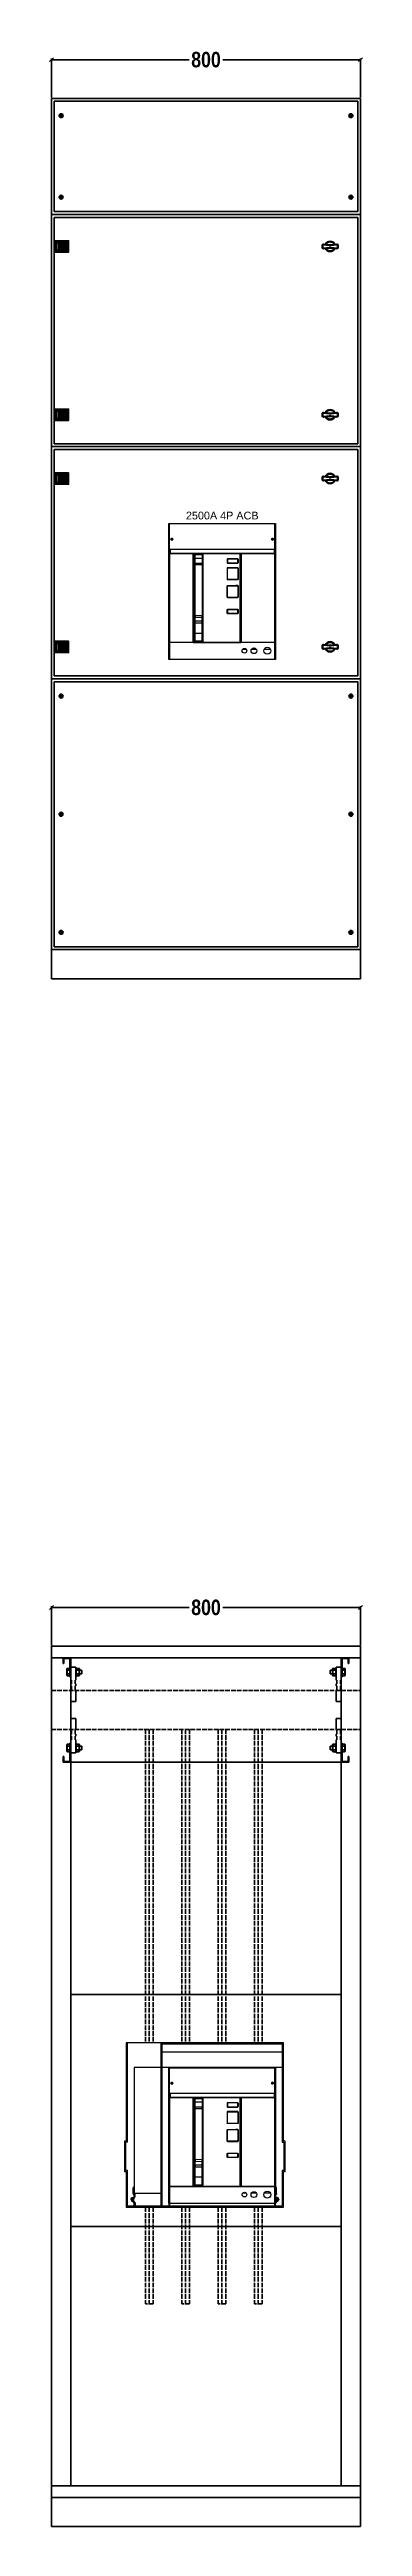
# Model space of a CAD drawing. Header units: millimetres. Extents: x -5 to 805, y -75 to 6326.
import ezdxf

# ---------------------------------------------------------------- set-up
doc = ezdxf.new("R2010")
doc.units = ezdxf.units.MM
doc.header["$MEASUREMENT"] = 0
doc.linetypes.add('ACAD_ISO02W100', pattern=[15, 12, -3])
doc.styles.add('ANB', font='ARIALNB.TTF')
doc.styles.get("Standard").update_dxf_attribs({"font": 'arial.ttf'})
doc.dimstyles.new('ARULLAIYA', dxfattribs={"dimtxt": 20, "dimasz": 10, "dimexe": 3, "dimexo": 2, "dimgap": 7, "dimtad": 0, "dimdec": 0, "dimzin": 0, "dimdsep": 46, "dimtxsty": 'ANB', "dimblk": 'OBLIQUE', "dimcen": 0.09, "dimadec": 0, "dimazin": 0, "dimtfac": 1, "dimtdec": 0, "dimtofl": 0, "dimtmove": 0, "dimatfit": 3, "dimldrblk": 'OBLIQUE', "dimfxl": 1, "dimtolj": 1, "dimtzin": 0, "dimarcsym": 1})
pattern_1 = [(45, (-8243.62154, 2414.87764), (-0.0883883476, 0.0883883476), [])]
pattern_2 = [(45, (-8240.37711, 2412.37764), (-0.0883883476, 0.0883883476), [])]
pattern_3 = [(45, (-8243.62154, 1814.87764), (-0.0883883476, 0.0883883476), [])]
pattern_4 = [(45, (-8240.37711, 1812.37764), (-0.0883883476, 0.0883883476), [])]

msp = doc.modelspace()

# ---------------------------------------------------------------- texts
at = {"transparency": 33554687, "insert": (442, 5131.9), "char_height": 20, "attachment_point": 2}
msp.add_mtext_dynamic_manual_height_columns('\\pxqc;2500A 4P ACB', width=205.842, gutter_width=1, heights=[0], dxfattribs=at)

# ---------------------------------------------------------------- blocks, each defined once
blk = doc.blocks.new('_Oblique')
at = {"color": 0, "linetype": 'ByBlock', "lineweight": -2}
blk.add_line((-0.5, -0.5), (0.5, 0.5), dxfattribs=at)
blk = doc.blocks.new('*D1')
at = {"color": 0, "lineweight": -2, "transparency": 16777216}
for p, q in [((0, 2202), (0, 2303)), ((0, 2300), (356.8, 2300)), ((800, 2300), (443.2, 2300)), ((800, 2202), (800, 2303))]:
    blk.add_line(p, q, dxfattribs=at)
at = {"layer": 'Defpoints', "color": 0, "transparency": 16777216}
for p in [(800, 2300), (0, 2200), (800, 2200)]:
    blk.add_point(p, dxfattribs=at)
at = {"color": 0, "lineweight": -2, "transparency": 16777216, "xscale": 10, "yscale": 10, "zscale": 10, "rotation": 180}
blk.add_blockref('_Oblique', (0, 2300), dxfattribs=at)
at = {"color": 0, "lineweight": -2, "transparency": 16777216, "xscale": 10, "yscale": 10, "zscale": 10}
blk.add_blockref('_Oblique', (800, 2300), dxfattribs=at)
at = {"color": 0, "transparency": 16777216, "insert": (400, 2300), "char_height": 40, "attachment_point": 5, "style": 'ANB'}
blk.add_mtext('\\A1;800', dxfattribs=at)
blk = doc.blocks.new('*D2')
at = {"color": 0, "lineweight": -2, "transparency": 16777216}
for p, q in [((0, 2202), (0, 2303)), ((0, 2300), (356.8, 2300)), ((800, 2300), (443.2, 2300)), ((800, 2202), (800, 2303))]:
    blk.add_line(p, q, dxfattribs=at)
at = {"layer": 'Defpoints', "color": 0, "transparency": 16777216}
for p in [(800, 2300), (0, 2200), (800, 2200)]:
    blk.add_point(p, dxfattribs=at)
at = {"color": 0, "lineweight": -2, "transparency": 16777216, "xscale": 10, "yscale": 10, "zscale": 10, "rotation": 180}
blk.add_blockref('_Oblique', (0, 2300), dxfattribs=at)
at = {"color": 0, "lineweight": -2, "transparency": 16777216, "xscale": 10, "yscale": 10, "zscale": 10}
blk.add_blockref('_Oblique', (800, 2300), dxfattribs=at)
at = {"color": 0, "transparency": 16777216, "insert": (400, 2300), "char_height": 40, "attachment_point": 5, "style": 'ANB'}
blk.add_mtext('\\A1;800', dxfattribs=at)
blk = doc.blocks.new('*D5')
at = {"color": 0, "lineweight": -2, "transparency": 16777216}
for p, q in [((0, 6202), (0, 6303)), ((0, 6300), (356.8, 6300)), ((800, 6300), (443.2, 6300)), ((800, 6202), (800, 6303))]:
    blk.add_line(p, q, dxfattribs=at)
at = {"layer": 'Defpoints', "color": 0, "transparency": 16777216}
for p in [(800, 6300), (0, 6200), (800, 6200)]:
    blk.add_point(p, dxfattribs=at)
at = {"color": 0, "lineweight": -2, "transparency": 16777216, "xscale": 10, "yscale": 10, "zscale": 10, "rotation": 180}
blk.add_blockref('_Oblique', (0, 6300), dxfattribs=at)
at = {"color": 0, "lineweight": -2, "transparency": 16777216, "xscale": 10, "yscale": 10, "zscale": 10}
blk.add_blockref('_Oblique', (800, 6300), dxfattribs=at)
at = {"color": 0, "transparency": 16777216, "insert": (400, 6300), "char_height": 40, "attachment_point": 5, "style": 'ANB'}
blk.add_mtext('\\A1;800', dxfattribs=at)
blk = doc.blocks.new('*D6')
at = {"color": 0, "lineweight": -2, "transparency": 16777216}
for p, q in [((0, 6202), (0, 6303)), ((0, 6300), (356.8, 6300)), ((800, 6300), (443.2, 6300)), ((800, 6202), (800, 6303))]:
    blk.add_line(p, q, dxfattribs=at)
at = {"layer": 'Defpoints', "color": 0, "transparency": 16777216}
for p in [(800, 6300), (0, 6200), (800, 6200)]:
    blk.add_point(p, dxfattribs=at)
at = {"color": 0, "lineweight": -2, "transparency": 16777216, "xscale": 10, "yscale": 10, "zscale": 10, "rotation": 180}
blk.add_blockref('_Oblique', (0, 6300), dxfattribs=at)
at = {"color": 0, "lineweight": -2, "transparency": 16777216, "xscale": 10, "yscale": 10, "zscale": 10}
blk.add_blockref('_Oblique', (800, 6300), dxfattribs=at)
at = {"color": 0, "transparency": 16777216, "insert": (400, 6300), "char_height": 40, "attachment_point": 5, "style": 'ANB'}
blk.add_mtext('\\A1;800', dxfattribs=at)

# ---------------------------------------------------------------- dimensions: what is measured, and where the dimension line sits
at = {"color": 30, "transparency": 33554687}
for base, p1, p2, picture, middle in [((800, 6300), (0, 6200), (800, 6200), '*D5', (400, 6300)), ((800, 6300), (0, 6200), (800, 6200), '*D6', (400, 6300)), ((800, 2300), (0, 2200), (800, 2200), '*D1', (400, 2300)), ((800, 2300), (0, 2200), (800, 2200), '*D2', (400, 2300))]:
    dim = msp.add_linear_dim(base=base, p1=p1, p2=p2, dimstyle='ARULLAIYA', override={"dimtxt": 40}, dxfattribs=at)
    dim.commit()
    dim.dimension.update_dxf_attribs({"geometry": picture, "text_midpoint": middle})

# ---------------------------------------------------------------- hatches: boundary and pattern name
at = {"transparency": 33554687}
h = msp.add_hatch(dxfattribs=at)
h.set_pattern_fill('ANSI31', color=256, style=0)
h.set_pattern_definition(pattern_1)
h.paths.add_polyline_path([(44.4, 5832.2), (7.5, 5832.2), (7.5, 5826.5), (18.9, 5826.5), (18.9, 5808.5), (7.5, 5808.5), (7.5, 5802.8), (44.4, 5802.8)])
h = msp.add_hatch(dxfattribs=at)
h.set_pattern_fill('ANSI31', color=256, style=0)
h.set_pattern_definition(pattern_2)
h.paths.add_polyline_path([(14.2, 5823.4), (7.5, 5823.4), (7.5, 5811.6), (14.2, 5811.6)])
h = msp.add_hatch(dxfattribs=at)
h.set_pattern_fill('ANSI31', color=256, style=0)
h.set_pattern_definition(pattern_1)
h.paths.add_polyline_path([(44.4, 5367.8), (7.5, 5367.8), (7.5, 5373.5), (18.9, 5373.5), (18.9, 5391.5), (7.5, 5391.5), (7.5, 5397.2), (44.4, 5397.2)])
h = msp.add_hatch(dxfattribs=at)
h.set_pattern_fill('ANSI31', color=256, style=0)
h.set_pattern_definition(pattern_2)
h.paths.add_polyline_path([(14.2, 5376.6), (7.5, 5376.6), (7.5, 5388.4), (14.2, 5388.4)])
h = msp.add_hatch(dxfattribs=at)
h.set_pattern_fill('ANSI31', color=256, style=0)
h.set_pattern_definition(pattern_3)
h.paths.add_polyline_path([(44.4, 5232.2), (7.5, 5232.2), (7.5, 5226.5), (18.9, 5226.5), (18.9, 5208.5), (7.5, 5208.5), (7.5, 5202.8), (44.4, 5202.8)])
h = msp.add_hatch(dxfattribs=at)
h.set_pattern_fill('ANSI31', color=256, style=0)
h.set_pattern_definition(pattern_4)
h.paths.add_polyline_path([(14.2, 5223.4), (7.5, 5223.4), (7.5, 5211.6), (14.2, 5211.6)])
h = msp.add_hatch(dxfattribs=at)
h.set_pattern_fill('ANSI31', color=256, style=0)
h.set_pattern_definition(pattern_3)
h.paths.add_polyline_path([(44.4, 4767.8), (7.5, 4767.8), (7.5, 4773.5), (18.9, 4773.5), (18.9, 4791.5), (7.5, 4791.5), (7.5, 4797.2), (44.4, 4797.2)])
h = msp.add_hatch(dxfattribs=at)
h.set_pattern_fill('ANSI31', color=256, style=0)
h.set_pattern_definition(pattern_4)
h.paths.add_polyline_path([(14.2, 4776.6), (7.5, 4776.6), (7.5, 4788.4), (14.2, 4788.4)])

# ---------------------------------------------------------------- linework, layer by layer
for p, q in [((800, 6200), (0, 6200)), ((0, 6200), (0, 4000)), ((800, 6200), (0, 6200)), ((0, 6200), (0, 4000)), ((0, 3925), (0, 6200)), ((20, 6155.8), (24.5, 6155.8)), ((20, 6154.8), (24.5, 6154.8)), ((24.5, 6160.3), (24.5, 6155.8)), ((24.5, 6154.8), (24.5, 6150.4)), ((25.5, 6160.3), (25.5, 6155.8)), ((25.5, 6155.8), (30, 6155.8)), ((25.5, 6154.8), (30, 6154.8)), ((25.5, 6154.8), (25.5, 6150.4)), ((774.5, 6155.8), (770, 6155.8)), ((774.5, 6154.8), (770, 6154.8)), ((774.5, 6160.3), (774.5, 6155.8)), ((774.5, 6154.8), (774.5, 6150.4)), ((775.5, 6160.3), (775.5, 6155.8)), ((780, 6155.8), (775.5, 6155.8)), ((780, 6154.8), (775.5, 6154.8)), ((775.5, 6154.8), (775.5, 6150.4)), ((800, 3925), (800, 6200)), ((20, 5945.2), (24.5, 5945.2)), ((20, 5944.2), (24.5, 5944.2)), ((24.5, 5945.2), (24.5, 5949.6)), ((24.5, 5939.7), (24.5, 5944.2)), ((25.5, 5945.2), (25.5, 5949.6)), ((25.5, 5945.2), (30, 5945.2)), ((25.5, 5944.2), (30, 5944.2)), ((25.5, 5939.7), (25.5, 5944.2)), ((774.5, 5945.2), (770, 5945.2)), ((774.5, 5944.2), (770, 5944.2)), ((774.5, 5945.2), (774.5, 5949.6)), ((774.5, 5939.7), (774.5, 5944.2)), ((775.5, 5945.2), (775.5, 5949.6)), ((780, 5945.2), (775.5, 5945.2)), ((780, 5944.2), (775.5, 5944.2)), ((775.5, 5939.7), (775.5, 5944.2)), ((20, 4655.8), (24.5, 4655.8)), ((20, 4654.8), (24.5, 4654.8)), ((24.5, 4660.3), (24.5, 4655.8)), ((24.5, 4654.8), (24.5, 4650.4)), ((25.5, 4660.3), (25.5, 4655.8)), ((25.5, 4655.8), (30, 4655.8)), ((25.5, 4654.8), (30, 4654.8)), ((25.5, 4654.8), (25.5, 4650.4)), ((774.5, 4655.8), (770, 4655.8)), ((774.5, 4654.8), (770, 4654.8)), ((774.5, 4660.3), (774.5, 4655.8)), ((774.5, 4654.8), (774.5, 4650.4)), ((775.5, 4660.3), (775.5, 4655.8)), ((780, 4655.8), (775.5, 4655.8)), ((780, 4654.8), (775.5, 4654.8)), ((775.5, 4654.8), (775.5, 4650.4)), ((24.5, 4355), (24.5, 4350.5)), ((25.5, 4355), (25.5, 4350.5)), ((774.5, 4355), (774.5, 4350.5)), ((775.5, 4355), (775.5, 4350.5)), ((20, 4350.5), (24.5, 4350.5)), ((20, 4349.5), (24.5, 4349.5)), ((24.5, 4349.5), (24.5, 4345)), ((25.5, 4350.5), (30, 4350.5)), ((25.5, 4349.5), (30, 4349.5)), ((25.5, 4349.5), (25.5, 4345)), ((774.5, 4350.5), (770, 4350.5)), ((774.5, 4349.5), (770, 4349.5)), ((774.5, 4349.5), (774.5, 4345)), ((780, 4350.5), (775.5, 4350.5)), ((780, 4349.5), (775.5, 4349.5)), ((775.5, 4349.5), (775.5, 4345)), ((20, 4045.2), (24.5, 4045.2)), ((20, 4044.2), (24.5, 4044.2)), ((24.5, 4045.2), (24.5, 4049.6)), ((24.5, 4039.7), (24.5, 4044.2)), ((25.5, 4045.2), (25.5, 4049.6)), ((25.5, 4045.2), (30, 4045.2)), ((25.5, 4044.2), (30, 4044.2)), ((25.5, 4039.7), (25.5, 4044.2)), ((774.5, 4045.2), (770, 4045.2)), ((774.5, 4044.2), (770, 4044.2)), ((774.5, 4045.2), (774.5, 4049.6)), ((774.5, 4039.7), (774.5, 4044.2)), ((775.5, 4045.2), (775.5, 4049.6)), ((780, 4045.2), (775.5, 4045.2)), ((780, 4044.2), (775.5, 4044.2)), ((775.5, 4039.7), (775.5, 4044.2)), ((0, 3925), (800, 3925)), ((800, 2200), (0, 2200)), ((0, 2200), (0, 0)), ((800, 2200), (0, 2200)), ((0, 2200), (0, 0)), ((0, -75), (0, 2200)), ((800, -75), (800, 2200)), ((800, 2170), (0, 2170)), ((30, 2170), (30, 2155)), ((30, 2155), (32, 2155)), ((48, 2168), (32, 2168)), ((32, 2168), (32, 2155)), ((41, 2142.5), (40.2, 2141.9)), ((40.2, 2141.9), (40.2, 2124)), ((41, 2123.4), (40.2, 2124)), ((40.9, 2142.2), (40.9, 2123.8)), ((48, 2142.7), (41.4, 2142.7)), ((41.4, 2123.3), (48, 2123.3)), ((42, 2137.6), (50, 2137.6)), ((42, 2128.4), (50, 2128.4)), ((48, 2120.8), (48, 2168)), ((50, 2120.8), (48, 2120.8)), ((50, 2170), (50, 30)), ((50, 2145.6), (63.5, 2145.6)), ((63.5, 2145.6), (63.5, 2112.4)), ((64.3, 2142.5), (63.5, 2141.9)), ((63.5, 2137.6), (78, 2137.6)), ((63.5, 2128.4), (78, 2128.4)), ((64.3, 2123.4), (63.5, 2124)), ((64.2, 2142.2), (64.2, 2123.8)), ((64.7, 2142.7), (71.3, 2142.7)), ((71.3, 2123.3), (64.7, 2123.3)), ((71.7, 2142.5), (72.4, 2141.9)), ((71.7, 2123.4), (72.4, 2124)), ((71.8, 2142.2), (71.8, 2123.8)), ((72.4, 2141.9), (72.4, 2124)), ((78.5, 2128.9), (78.5, 2137.1)), ((721.5, 2128.9), (721.5, 2137.1)), ((736.5, 2137.6), (722, 2137.6)), ((736.5, 2128.4), (722, 2128.4)), ((728.3, 2142.5), (727.6, 2141.9)), ((727.6, 2141.9), (727.6, 2124)), ((728.3, 2123.4), (727.6, 2124)), ((728.2, 2142.2), (728.2, 2123.8)), ((735.3, 2142.7), (728.7, 2142.7)), ((728.7, 2123.3), (735.3, 2123.3)), ((735.7, 2142.5), (736.5, 2141.9)), ((735.7, 2123.4), (736.5, 2124)), ((735.8, 2142.2), (735.8, 2123.8)), ((736.5, 2145.6), (736.5, 2112.4)), ((750, 2145.6), (736.5, 2145.6)), ((750, 30), (750, 2170)), ((758, 2137.6), (750, 2137.6)), ((758, 2128.4), (750, 2128.4)), ((750, 2120.8), (752, 2120.8)), ((752, 2120.8), (752, 2168)), ((752, 2168), (768, 2168)), ((752, 2142.7), (758.6, 2142.7)), ((758.6, 2123.3), (752, 2123.3)), ((759, 2142.5), (759.8, 2141.9)), ((759, 2123.4), (759.8, 2124)), ((759.1, 2142.2), (759.1, 2123.8)), ((759.8, 2141.9), (759.8, 2124)), ((768, 2168), (768, 2155)), ((770, 2155), (768, 2155)), ((770, 2170), (770, 2155)), ((52, 2112.4), (50, 2112.4)), ((50, 2102.4), (52, 2102.4)), ((52, 2097.4), (50, 2097.4)), ((50, 2087.4), (52, 2087.4)), ((63.5, 2056.7), (50, 2056.7)), ((52, 2102.4), (52, 2112.4)), ((52, 2087.4), (52, 2097.4)), ((61.5, 2102.4), (61.5, 2112.4)), ((61.5, 2112.4), (63.5, 2112.4)), ((63.5, 2102.4), (61.5, 2102.4)), ((61.5, 2087.4), (61.5, 2097.4)), ((61.5, 2097.4), (63.5, 2097.4)), ((63.5, 2087.4), (61.5, 2087.4)), ((63.5, 2097.4), (63.5, 2102.4)), ((63.5, 2087.4), (63.5, 2056.7)), ((738.5, 2112.4), (736.5, 2112.4)), ((736.5, 2097.4), (736.5, 2102.4)), ((736.5, 2102.4), (738.5, 2102.4)), ((738.5, 2097.4), (736.5, 2097.4)), ((736.5, 2087.4), (736.5, 2056.7)), ((736.5, 2087.4), (738.5, 2087.4)), ((736.5, 2056.7), (750, 2056.7)), ((738.5, 2102.4), (738.5, 2112.4)), ((738.5, 2087.4), (738.5, 2097.4)), ((748, 2102.4), (748, 2112.4)), ((748, 2112.4), (750, 2112.4)), ((750, 2102.4), (748, 2102.4)), ((748, 2087.4), (748, 2097.4)), ((748, 2097.4), (750, 2097.4)), ((750, 2087.4), (748, 2087.4)), ((63.5, 2013.3), (50, 2013.3)), ((63.5, 1982.6), (63.5, 2013.3)), ((736.5, 1982.6), (736.5, 2013.3)), ((736.5, 2013.3), (750, 2013.3)), ((41, 1946.6), (40.2, 1946)), ((40.2, 1928.1), (40.2, 1946)), ((41, 1927.5), (40.2, 1928.1)), ((40.9, 1927.8), (40.9, 1946.2)), ((41.4, 1946.7), (48, 1946.7)), ((48, 1927.3), (41.4, 1927.3)), ((42, 1941.6), (50, 1941.6)), ((42, 1932.4), (50, 1932.4)), ((48, 1949.2), (48, 1902)), ((50, 1949.2), (48, 1949.2)), ((50, 1982.6), (52, 1982.6)), ((52, 1972.6), (50, 1972.6)), ((50, 1967.6), (52, 1967.6)), ((52, 1957.6), (50, 1957.6)), ((50, 1924.4), (63.5, 1924.4)), ((52, 1982.6), (52, 1972.6)), ((52, 1967.6), (52, 1957.6)), ((63.5, 1982.6), (61.5, 1982.6)), ((61.5, 1982.6), (61.5, 1972.6)), ((61.5, 1972.6), (63.5, 1972.6)), ((63.5, 1967.6), (61.5, 1967.6)), ((61.5, 1967.6), (61.5, 1957.6)), ((61.5, 1957.6), (63.5, 1957.6)), ((63.5, 1972.6), (63.5, 1967.6)), ((63.5, 1924.4), (63.5, 1957.6)), ((64.3, 1946.6), (63.5, 1946)), ((63.5, 1941.6), (78, 1941.6)), ((63.5, 1932.4), (78, 1932.4)), ((64.3, 1927.5), (63.5, 1928.1)), ((64.2, 1927.8), (64.2, 1946.2)), ((71.3, 1946.7), (64.7, 1946.7)), ((64.7, 1927.3), (71.3, 1927.3)), ((71.7, 1946.6), (72.4, 1946)), ((71.7, 1927.5), (72.4, 1928.1)), ((71.8, 1927.8), (71.8, 1946.2)), ((72.4, 1928.1), (72.4, 1946)), ((78.5, 1941.1), (78.5, 1932.9)), ((721.5, 1941.1), (721.5, 1932.9)), ((736.5, 1941.6), (722, 1941.6)), ((736.5, 1932.4), (722, 1932.4)), ((728.3, 1946.6), (727.6, 1946)), ((727.6, 1928.1), (727.6, 1946)), ((728.3, 1927.5), (727.6, 1928.1)), ((728.2, 1927.8), (728.2, 1946.2)), ((728.7, 1946.7), (735.3, 1946.7)), ((735.3, 1927.3), (728.7, 1927.3)), ((735.7, 1946.6), (736.5, 1946)), ((735.7, 1927.5), (736.5, 1928.1)), ((735.8, 1927.8), (735.8, 1946.2)), ((736.5, 1982.6), (738.5, 1982.6)), ((736.5, 1972.6), (736.5, 1967.6)), ((738.5, 1972.6), (736.5, 1972.6)), ((736.5, 1967.6), (738.5, 1967.6)), ((736.5, 1924.4), (736.5, 1957.6)), ((738.5, 1957.6), (736.5, 1957.6)), ((750, 1924.4), (736.5, 1924.4)), ((738.5, 1982.6), (738.5, 1972.6)), ((738.5, 1967.6), (738.5, 1957.6)), ((750, 1982.6), (748, 1982.6)), ((748, 1982.6), (748, 1972.6)), ((748, 1972.6), (750, 1972.6)), ((750, 1967.6), (748, 1967.6)), ((748, 1967.6), (748, 1957.6)), ((748, 1957.6), (750, 1957.6)), ((750, 1949.2), (752, 1949.2)), ((758, 1941.6), (750, 1941.6)), ((758, 1932.4), (750, 1932.4)), ((752, 1949.2), (752, 1902)), ((758.6, 1946.7), (752, 1946.7)), ((752, 1927.3), (758.6, 1927.3)), ((759, 1946.6), (759.8, 1946)), ((759, 1927.5), (759.8, 1928.1)), ((759.1, 1927.8), (759.1, 1946.2)), ((759.8, 1928.1), (759.8, 1946)), ((30, 1900), (30, 1915)), ((30, 1915), (32, 1915)), ((30, 1900), (50, 1900)), ((32, 1902), (32, 1915)), ((48, 1902), (32, 1902)), ((750, 1900), (50, 1900)), ((770, 1900), (750, 1900)), ((752, 1902), (768, 1902)), ((768, 1902), (768, 1915)), ((770, 1915), (768, 1915)), ((770, 1900), (770, 1915)), ((50, 1300), (750, 1300)), ((50, 700), (750, 700)), ((0, 30), (800, 30)), ((0, 0), (800, 0)), ((0, -75), (800, -75))]:
    msp.add_line(p, q)
for p, q in [((700.3, 5820.4), (700.3, 5814.6)), ((701.9, 5820.4), (701.9, 5815.8)), ((718.5, 5820.1), (703.6, 5821.9)), ((718.7, 5821.7), (703.8, 5823.5)), ((718.7, 5813.3), (703.8, 5811.5)), ((718.5, 5814.9), (704.8, 5813.2)), ((718.5, 5820.1), (724.1, 5820.1)), ((718.5, 5814.9), (724.1, 5814.9)), ((718.7, 5821.7), (723.9, 5821.7)), ((718.7, 5813.3), (723.9, 5813.3)), ((738.4, 5823.5), (723.9, 5821.7)), ((723.9, 5813.3), (738.4, 5811.5)), ((738.6, 5821.9), (724.1, 5820.1)), ((724.1, 5814.9), (738.6, 5813.1)), ((740.3, 5814.6), (740.3, 5820.4)), ((741.9, 5814.6), (741.9, 5820.4)), ((700.3, 5385.4), (700.3, 5379.6)), ((701.9, 5385.4), (701.9, 5380.8)), ((718.5, 5385.1), (703.6, 5386.9)), ((718.7, 5386.7), (703.8, 5388.5)), ((718.7, 5378.3), (703.8, 5376.5)), ((718.5, 5379.9), (704.8, 5378.2)), ((718.5, 5385.1), (724.1, 5385.1)), ((718.5, 5379.9), (724.1, 5379.9)), ((718.7, 5386.7), (723.9, 5386.7)), ((718.7, 5378.3), (723.9, 5378.3)), ((738.4, 5388.5), (723.9, 5386.7)), ((723.9, 5378.3), (738.4, 5376.5)), ((738.6, 5386.9), (724.1, 5385.1)), ((724.1, 5379.9), (738.6, 5378.1)), ((740.3, 5379.6), (740.3, 5385.4)), ((741.9, 5379.6), (741.9, 5385.4)), ((700.3, 5220.4), (700.3, 5214.6)), ((701.9, 5220.4), (701.9, 5215.8)), ((718.5, 5220.1), (703.6, 5221.9)), ((718.7, 5221.7), (703.8, 5223.5)), ((718.7, 5213.3), (703.8, 5211.5)), ((718.5, 5214.9), (704.8, 5213.2)), ((718.5, 5220.1), (724.1, 5220.1)), ((718.5, 5214.9), (724.1, 5214.9)), ((718.7, 5221.7), (723.9, 5221.7)), ((718.7, 5213.3), (723.9, 5213.3)), ((738.4, 5223.5), (723.9, 5221.7)), ((723.9, 5213.3), (738.4, 5211.5)), ((738.6, 5221.9), (724.1, 5220.1)), ((724.1, 5214.9), (738.6, 5213.1)), ((740.3, 5214.6), (740.3, 5220.4)), ((741.9, 5214.6), (741.9, 5220.4)), ((700.3, 4785.4), (700.3, 4779.6)), ((701.9, 4785.4), (701.9, 4780.8)), ((718.5, 4785.1), (703.6, 4786.9)), ((718.7, 4786.7), (703.8, 4788.5)), ((718.7, 4778.3), (703.8, 4776.5)), ((718.5, 4779.9), (704.8, 4778.2)), ((718.5, 4785.1), (724.1, 4785.1)), ((718.5, 4779.9), (724.1, 4779.9)), ((718.7, 4786.7), (723.9, 4786.7)), ((718.7, 4778.3), (723.9, 4778.3)), ((738.4, 4788.5), (723.9, 4786.7)), ((723.9, 4778.3), (738.4, 4776.5)), ((738.6, 4786.9), (724.1, 4785.1)), ((724.1, 4779.9), (738.6, 4778.1)), ((740.3, 4779.6), (740.3, 4785.4)), ((741.9, 4779.6), (741.9, 4785.4))]:
    msp.add_line(p, q, dxfattribs=at)
at = {"lineweight": 5, "transparency": 33554687}
for p, q in [((580, 5100.3), (304, 5100.3)), ((371.4, 4995.3), (390.4, 4995.3)), ((372.2, 4998.2), (372.2, 5022)), ((390.2, 5022), (390.2, 4998.3)), ((304, 4750.7), (580, 4750.7))]:
    msp.add_line(p, q, dxfattribs=at)
at = {"lineweight": 9, "transparency": 33554687}
for p, q in [((367.2, 5023), (304, 5023)), ((286.5, 1175), (283.5, 1175)), ((283.5, 1175), (283.5, 750)), ((286.5, 753), (286.5, 1175)), ((600.5, 1175), (597.5, 1175)), ((597.5, 1175), (597.5, 918)), ((600.5, 921), (600.5, 1175)), ((597.5, 918), (601.5, 918)), ((604.5, 921), (600.5, 921)), ((601.5, 918), (601.5, 845)), ((604.5, 842), (604.5, 921)), ((601.5, 845), (597.5, 845)), ((597.5, 845), (597.5, 753)), ((600.5, 750), (600.5, 842)), ((600.5, 842), (604.5, 842)), ((283.5, 750), (600.5, 750)), ((597.5, 753), (286.5, 753))]:
    msp.add_line(p, q, dxfattribs=at)
at = {"color": 3, "linetype": 'ACAD_ISO02W100'}
for p, q in [((0, 2085), (800, 2085)), ((0, 1985), (800, 1985)), ((243.3, 1985), (243.3, 1175)), ((253.3, 1985), (253.3, 1175)), ((263.3, 1985), (263.3, 1175)), ((337.3, 1985), (337.3, 1175)), ((347.3, 1985), (347.3, 1175)), ((357.3, 1985), (357.3, 1175)), ((431.3, 1985), (431.3, 1175)), ((441.3, 1985), (441.3, 1175)), ((451.3, 1985), (451.3, 1175)), ((525.3, 1985), (525.3, 1175)), ((535.3, 1985), (535.3, 1175)), ((545.3, 1985), (545.3, 1175)), ((243.3, 750), (243.3, 500)), ((253.3, 750), (253.3, 500)), ((263.3, 750), (263.3, 500)), ((337.3, 750), (337.3, 500)), ((347.3, 750), (347.3, 500)), ((357.3, 750), (357.3, 500)), ((431.3, 750), (431.3, 500)), ((441.3, 750), (441.3, 500)), ((451.3, 750), (451.3, 500)), ((525.3, 750), (525.3, 500)), ((535.3, 750), (535.3, 500)), ((545.3, 750), (545.3, 500)), ((263.3, 500), (243.3, 500)), ((357.3, 500), (337.3, 500)), ((451.3, 500), (431.3, 500)), ((545.3, 500), (525.3, 500))]:
    msp.add_line(p, q, dxfattribs=at)
for points in [[(7.5, 6192.5), (792.5, 6192.5), (792.5, 5907.5), (7.5, 5907.5)], [(7.5, 5892.5), (792.5, 5892.5), (792.5, 5307.5), (7.5, 5307.5)], [(7.5, 5292.5), (792.5, 5292.5), (792.5, 4707.5), (7.5, 4707.5)], [(7.5, 4692.5), (792.5, 4692.5), (792.5, 4007.5), (7.5, 4007.5)]]:
    msp.add_lwpolyline(points, close=True)
for points in [[(800, 5900), (0, 5900)], [(0, 5300), (800, 5300)], [(800, 4700), (0, 4700)], [(800, 4000), (0, 4000)]]:
    msp.add_lwpolyline(points)
at = {"transparency": 33554687}
for points in [[(7.5, 5832.2), (44.4, 5832.2), (44.4, 5802.8), (7.5, 5802.8)], [(7.5, 5826.5), (18.9, 5826.5), (18.9, 5808.5), (7.5, 5808.5)], [(7.5, 5823.4), (14.2, 5823.4), (14.2, 5811.6), (7.5, 5811.6)], [(7.5, 5367.8), (44.4, 5367.8), (44.4, 5397.2), (7.5, 5397.2)], [(7.5, 5373.5), (18.9, 5373.5), (18.9, 5391.5), (7.5, 5391.5)], [(7.5, 5376.6), (14.2, 5376.6), (14.2, 5388.4), (7.5, 5388.4)], [(7.5, 5232.2), (44.4, 5232.2), (44.4, 5202.8), (7.5, 5202.8)], [(7.5, 5226.5), (18.9, 5226.5), (18.9, 5208.5), (7.5, 5208.5)], [(7.5, 5223.4), (14.2, 5223.4), (14.2, 5211.6), (7.5, 5211.6)], [(7.5, 4767.8), (44.4, 4767.8), (44.4, 4797.2), (7.5, 4797.2)], [(7.5, 4773.5), (18.9, 4773.5), (18.9, 4791.5), (7.5, 4791.5)], [(7.5, 4776.6), (14.2, 4776.6), (14.2, 4788.4), (7.5, 4788.4)]]:
    msp.add_lwpolyline(points, close=True, dxfattribs=at)
at = {"lineweight": 9, "transparency": 33554687}
for points in [[(304, 5024.2), (304, 5100.3), (304, 5101), (580, 5101), (580, 5100.3)], [(311.4, 5063.5), (311.4, 5058)], [(312.2, 5058), (312.2, 5063.5)], [(571.8, 5063.5), (571.8, 5058)], [(572.6, 5058), (572.6, 5063.5)], [(577, 5033.8), (307, 5033.8), (307, 5023.7), (577, 5023.7), (577, 5033.8)], [(319.6, 5023.5), (319.6, 5023)], [(366.7, 4793.8), (366.7, 5023)], [(367.2, 5015), (366.7, 5015)], [(488.6, 4794), (490.5, 4794), (490.5, 5023), (367.2, 5023), (367.2, 4794)], [(370.2, 5021.2), (370.2, 5021)], [(370.2, 5017.8), (370.2, 5021)], [(370.2, 5017.8), (370.2, 4798.5), (370.2, 4798)], [(371.2, 5022), (371.1, 5022)], [(490.5, 5016), (491, 5016)], [(580, 5023), (491, 5023), (491, 4793.8)], [(564.4, 5023.5), (564.4, 5023)], [(367.2, 4955), (366.7, 4955)], [(477.6, 4986.5), (482, 4986.5)], [(477.6, 4941), (477.6, 4940.7), (477.6, 4940.5), (477.6, 4940.5)], [(490.5, 4966.3), (491, 4966.3)], [(490.5, 4961.7), (491, 4961.7)], [(490.5, 4957.5), (491, 4957.5)], [(490.5, 4949.5), (491, 4949.5)], [(490.5, 4915.5), (491, 4915.5)], [(490.5, 4904.5), (491, 4904.5)], [(490.5, 4896), (491, 4896)], [(367.2, 4856.5), (366.7, 4856.5)], [(367.2, 4821.5), (366.7, 4821.5)], [(370.2, 4850.9), (370.2, 4850.7)], [(371.4, 4852.1), (371.3, 4852)], [(392.2, 4825.3), (391.4, 4825.3)], [(392.2, 4807.3), (391.4, 4807.3)], [(392.2, 4852), (391.5, 4852)], [(391.8, 4824.1), (391.9, 4824.1)], [(391.9, 4824), (392.1, 4824)], [(490.5, 4842.5), (491, 4842.5)], [(490.5, 4821), (491, 4821)], [(580, 4793.8), (304, 4793.8)], [(367.2, 4798), (366.7, 4798)], [(367.2, 4794), (488.6, 4794)], [(372.1, 4795.2), (372.3, 4795)], [(390.7, 4795.5), (390.3, 4795)], [(491, 4798), (490.5, 4798)], [(504.4, 4776), (494.6, 4776)], [(530.6, 4776), (517.4, 4776)], [(567, 4776), (550.5, 4776)], [(580, 4793.8), (580, 4776)], [(597.5, 1175), (286.5, 1175)], [(286.5, 1172), (597.5, 1172)], [(286.5, 1151.5), (597.5, 1151.5)], [(286.5, 1112), (597.5, 1112)], [(304, 803.8), (306, 803.8), (366.7, 803.8), (366.7, 1033), (306, 1033), (304, 1033)], [(311.4, 1073.5), (311.4, 1073), (311.4, 1068.5), (311.4, 1068)], [(312.2, 1068), (312.2, 1068.5), (312.2, 1073), (312.2, 1073.5)], [(367.2, 1033), (365.2, 1033)], [(367.2, 1025), (366.7, 1025)], [(488.6, 804), (490.5, 804), (490.5, 1033), (488.6, 1033), (369.1, 1033), (367.2, 1033), (367.2, 804)], [(370.2, 1031.2), (370.2, 1031)], [(370.2, 1027.8), (370.2, 1031)], [(370.2, 1027.8), (370.2, 808.5), (370.2, 808)], [(371.2, 1032), (371.1, 1032)], [(490.5, 1026), (491, 1026)], [(580, 1033), (578, 1033), (491, 1033), (491, 803.8), (578, 803.8), (580, 803.8), (580, 1033), (580, 1042.5)], [(564.4, 1033.5), (564.4, 1033)], [(571.8, 1073.5), (571.8, 1073), (571.8, 1068.5), (571.8, 1068)], [(572.6, 1068), (572.6, 1068.5), (572.6, 1073), (572.6, 1073.5)], [(367.2, 965), (366.7, 965)], [(391.4, 997.8), (391.4, 997.8)], [(391.4, 971), (391.4, 971)], [(477.6, 996.5), (482, 996.5)], [(490.5, 976.3), (491, 976.3)], [(490.5, 971.7), (491, 971.7)], [(490.5, 967.5), (491, 967.5)], [(391.4, 944.1), (391.4, 944.1)], [(391.4, 917.2), (391.4, 917.2)], [(477.6, 951), (477.6, 950.7), (477.6, 950.5), (477.6, 950.5)], [(490.5, 959.5), (491, 959.5)], [(490.5, 925.5), (491, 925.5)], [(490.5, 914.5), (491, 914.5)], [(490.5, 906), (491, 906)], [(367.2, 866.5), (366.7, 866.5)], [(370.2, 860.9), (370.2, 860.7)], [(371.4, 862.1), (371.3, 862)], [(392.2, 835.3), (391.4, 835.3)], [(391.4, 834.7), (391.4, 834.7), (391.4, 834.6)], [(392.2, 862), (391.5, 862)], [(391.8, 834.1), (391.9, 834.1)], [(391.9, 834), (392, 834), (392, 834), (392, 834), (392, 834)], [(490.5, 852.5), (491, 852.5)], [(367.2, 831.5), (366.7, 831.5)], [(367.2, 808), (366.7, 808)], [(367.2, 804), (369.1, 804), (488.6, 804)], [(372.1, 805.2), (372.3, 805)], [(390.7, 805.5), (390.3, 805)], [(392.2, 817.2), (391.4, 817.2)], [(391.4, 816), (391.4, 816.1)], [(490.5, 831), (491, 831)], [(491, 808), (490.5, 808)], [(504.4, 786), (494.6, 786)], [(530.6, 786), (517.4, 786)], [(567, 786), (550.4, 786)], [(580, 803.8), (580, 786)], [(580, 785.4), (580, 785.4)], [(581.5, 782.9), (580, 781.5)], [(580, 765), (585, 769.2)], [(581.7, 767.4), (581.7, 771.3)], [(582.5, 785.4), (582.5, 786), (582.5, 791), (582.5, 801)], [(304.2, 760.2), (304.2, 758.9), (304.2, 758.2), (304.2, 754.5), (306.7, 754.5), (306.7, 758.2), (306.7, 758.9), (306.7, 760)], [(577.2, 760), (577.2, 758.9), (577.2, 758.2), (577.2, 754.5), (579.7, 754.5), (579.7, 758.2), (579.7, 758.9)], [(579.7, 760.2), (579.7, 758.9)], [(580.5, 762.1), (586.6, 767.3)]]:
    msp.add_lwpolyline(points, dxfattribs=at)
for points in [[(304, 5100.3, -0.41422), (304.7, 5101)], [(580, 5100.3), (580, 4750.7, -0.417715), (579.3, 4750), (304.7, 4750, -0.415966), (304, 4750.7), (304, 5024.2)], [(579.3, 5101, -0.41422), (580, 5100.3)], [(580, 5024.2, -0.417715), (579.3, 5023.5), (304.7, 5023.5, -0.414564), (304, 5024.2)], [(371.2, 5022), (391.2, 5022, -0.414706), (392.2, 5021), (392.2, 4798.4), (392.2, 4798.1)], [(391.4, 4799.4), (391.4, 4997.3, 0.413711), (390.4, 4998.3), (372.4, 4998.3, 0.414706), (371.4, 4997.3), (371.4, 4799.3, 0.414706), (372.4, 4798.3), (390.4, 4798.3, 0.064698), (390.7, 4798.3, 0.08559), (390.9, 4798.4)], [(482.5, 4986), (482.5, 4957, -0.414706), (482, 4956.5), (456, 4956.5, -0.414706), (455.5, 4957), (455.5, 4986, -0.414706), (456, 4986.5), (477.6, 4986.5), (477.6, 4986.6), (477.6, 4986.8), (477.6, 4987)], [(482.5, 4940.2), (482.5, 4940), (482.5, 4911, -0.410301), (482, 4910.5), (456, 4910.5, -0.414706), (455.5, 4911), (455.5, 4940, -0.410301), (456, 4940.5), (477.6, 4940.5), (482, 4940.5), (482, 4940.5)], [(370.2, 4799, 0.412994), (372.2, 4797), (390.2, 4797, 0.4125), (392.2, 4799)], [(304, 1110.3, -0.41422), (304.7, 1111), (579.3, 1111, -0.41422), (580, 1110.3), (580, 1043), (580, 1030.5), (580, 814.5), (580, 803.8), (578, 803.8), (306, 803.8), (304, 803.8), (304, 1033), (304, 1034.2), (304, 1110.3), (304, 1111), (304.7, 1111), (579.3, 1111), (580, 1111), (580, 1110.3), (580, 1034.2, -0.417715), (579.3, 1033.5), (578.1, 1033.5), (305.9, 1033.5), (304.7, 1033.5, -0.414564), (304, 1034.2)], [(371.2, 1032), (391.2, 1032, -0.414706), (392.2, 1031), (392.2, 808.4), (392.2, 808.1)], [(391.4, 809.4), (391.4, 827.4), (391.4, 854.6), (391.4, 859.6), (391.4, 870), (391.4, 873), (391.4, 1005.3), (391.4, 1007.3, 0.413711), (390.4, 1008.3), (372.4, 1008.3, 0.414706), (371.4, 1007.3), (371.4, 1005.3), (371.4, 872.5), (371.4, 869.4), (371.4, 859.6), (371.4, 854.6), (371.4, 827.4), (371.4, 809.3, 0.414706), (372.4, 808.3), (390.4, 808.3, 0.064698), (390.7, 808.3, 0.08559), (390.9, 808.4)], [(482.5, 996), (482.5, 967, -0.414706), (482, 966.5), (456, 966.5, -0.414706), (455.5, 967), (455.5, 996, -0.414706), (456, 996.5), (477.6, 996.5), (477.6, 996.6), (477.6, 996.8), (477.6, 997)], [(482.5, 950.2), (482.5, 950), (482.5, 921, -0.410301), (482, 920.5), (456, 920.5, -0.414706), (455.5, 921), (455.5, 950, -0.410301), (456, 950.5), (477.6, 950.5), (482, 950.5), (482, 950.5)], [(580, 803.8), (580, 760.7, -0.417715), (579.3, 760), (578, 760), (306, 760), (304.7, 760, -0.415966), (304, 760.7), (304, 803.8)], [(370.2, 809, 0.412994), (372.2, 807), (390.2, 807, 0.4125), (392.2, 809)], [(588.2, 770.7), (588.2, 771, 0.413996), (583.7, 775.5), (581.7, 775.5)], [(585.7, 770.7), (585.7, 771, 0.414211), (583.7, 773), (581.7, 773)]]:
    msp.add_lwpolyline(points, format="xyb", dxfattribs=at)
at = {"lineweight": 5, "transparency": 33554687}
for points in [[(305.9, 5024.2), (305.9, 5100.3)], [(578.1, 5024.2), (578.1, 5100.3)], [(304, 5024.2), (307, 5024.2)], [(306, 4750.7), (306, 5023)], [(369.1, 4794), (369.1, 5023)], [(372.2, 5021), (371.2, 5021), (370.4, 5021), (370.2, 5021)], [(372.2, 5021), (390.2, 5021)], [(372.2, 5012.2), (390.2, 5012.2)], [(372.4, 4995.3), (372.4, 4996.7), (372.4, 4997.8), (372.4, 4998.3)], [(392.2, 5021), (392.1, 5021), (391.3, 5021), (390.2, 5021)], [(390.4, 4995.3), (390.4, 4996.8), (390.4, 4998), (390.4, 4998.3), (390.4, 4998.3)], [(391.4, 4995.3), (390.4, 4995.3), (390.4, 4863), (391.4, 4863)], [(455.5, 5009), (455, 5009), (455, 5000), (455.5, 5000)], [(482.5, 5009), (483, 5009), (483, 5000), (482.5, 5000)], [(488.6, 4794), (488.6, 5023)], [(577, 5024.2), (580, 5024.2)], [(578, 4750.7), (578, 5023)], [(370.2, 4990.1), (371.4, 4990.1)], [(370.2, 4934), (371.4, 4934)], [(391.5, 4990.1), (392.2, 4990.1)], [(391.5, 4934), (392.2, 4934)], [(455.5, 4986), (455, 4986)], [(455.5, 4911), (455, 4911), (455, 4940), (455.5, 4940)], [(456, 4956), (456, 4956.4), (456, 4956.5), (456, 4956.5)], [(482, 4941), (477.6, 4941)], [(483, 4986), (483, 4957), (482.5, 4957)], [(482.5, 4986), (483, 4986)], [(482.5, 4940), (483, 4940), (483, 4911), (482.5, 4911)], [(455.5, 4869.5), (455, 4869.5), (455, 4878.5), (455.5, 4878.5)], [(482.5, 4878.5), (483, 4878.5), (483, 4869.5), (482.5, 4869.5)], [(372.4, 4858.6), (390.4, 4859.2)], [(372.4, 4798.3), (372.4, 4858.6)], [(390.4, 4848.8), (372.4, 4848.8)], [(372.4, 4844.7), (390.4, 4844.7)], [(390.4, 4817.5), (372.4, 4817.5)], [(391.5, 4824.5), (391.4, 4824.7), (391.4, 4824.7)], [(391.4, 4823.2), (391.5, 4822.8), (391.5, 4822.5), (391.6, 4822.2), (391.7, 4821.9), (391.9, 4821.7), (392, 4821.4), (392.2, 4821.2)], [(391.4, 4821.1), (391.7, 4821.1)], [(392.2, 4820.4), (391.4, 4820.4)], [(392.2, 4817.2), (391.4, 4817.2)], [(391.6, 4813.7), (391.5, 4813.7), (391.4, 4813.8)], [(391.4, 4813.2), (391.8, 4813.1), (392.2, 4813)], [(392.2, 4812.7), (391.4, 4812.7)], [(391.4, 4807), (391.6, 4807.1), (391.8, 4807.2), (392, 4807.2), (392.2, 4807.3)], [(392.2, 4816.3), (391.9, 4816.1), (391.7, 4815.9), (391.6, 4815.8), (391.5, 4815.7)], [(392.2, 4824.2), (391.6, 4824.2)], [(392.2, 4824.1), (392.1, 4824)], [(392.2, 4823.9), (392.1, 4823.9)], [(491, 4809), (490.5, 4809)], [(306, 4750), (306, 4750.7)], [(390.3, 4795), (372.3, 4795), (372.3, 4796.2), (372.2, 4796.9), (372.2, 4797)], [(390.2, 4797), (390.2, 4796.8), (390.2, 4796.2), (390.3, 4795)], [(578, 4750), (578, 4750.7)], [(283.5, 1175), (193.5, 1175), (193.5, 921), (189.5, 921), (189.5, 842), (193.5, 842), (193.5, 750), (283.5, 750)], [(196.5, 918), (196.5, 1175)], [(283.5, 1111), (214, 1111), (214, 786), (282.9, 786)], [(305.9, 1034.2), (305.9, 1110.3), (304, 1110.3)], [(305.9, 1110.3), (578.1, 1110.3)], [(578.1, 1034.2), (578.1, 1110.3), (580, 1110.3)], [(304, 1034.2), (305.9, 1034.2), (307, 1034.2)], [(306, 760.7), (306, 803.8), (306, 1033)], [(369.1, 804), (369.1, 1033)], [(372.2, 1008.2), (372.2, 1022.2), (372.2, 1031), (371.2, 1031), (370.4, 1031), (370.2, 1031)], [(372.2, 1032), (372.2, 1031), (390.2, 1031), (390.2, 1032)], [(392.2, 1031), (392.1, 1031), (391.3, 1031), (390.2, 1031), (390.2, 1022.2), (390.2, 1008.3)], [(488.6, 804), (488.6, 1033)], [(577, 1034.2), (578.1, 1034.2), (580, 1034.2)], [(580, 760.7), (578, 760.7), (578, 803.8), (578, 1033)], [(370.2, 1000.1), (371.4, 1000.1)], [(371.4, 1005.3), (372.4, 1005.3), (372.4, 1006.7), (372.4, 1007.8), (372.4, 1008.3)], [(372.2, 1022.2), (390.2, 1022.2)], [(390.4, 1005.3), (390.4, 1006.8), (390.4, 1008), (390.4, 1008.3), (390.4, 1008.3)], [(391.4, 1005.3), (390.4, 1005.3), (390.4, 873), (391.4, 873)], [(391.5, 1000.1), (392.2, 1000.1)], [(455.5, 1019), (455, 1019), (455, 1010), (455.5, 1010)], [(455.5, 996), (455, 996)], [(456, 966), (456, 966.4), (456, 966.5), (456, 966.5)], [(482.5, 1019), (483, 1019), (483, 1010), (482.5, 1010)], [(483, 996), (483, 967), (482.5, 967)], [(482.5, 996), (483, 996)], [(196.5, 918), (192.5, 918)], [(196.5, 753), (196.5, 845), (192.5, 845), (192.5, 918)], [(370.2, 944), (371.4, 944)], [(391.5, 944), (392.2, 944)], [(455.5, 921), (455, 921), (455, 950), (455.5, 950)], [(482, 951), (477.6, 951)], [(482.5, 950), (483, 950), (483, 921), (482.5, 921)], [(390.4, 858.8), (372.4, 858.8), (372.4, 868.6), (390.4, 869.2)], [(372.4, 858.8), (372.4, 854.7)], [(390.4, 827.5), (372.4, 827.5), (372.4, 854.7), (390.4, 854.7)], [(391.5, 834.5), (391.4, 834.7), (391.4, 834.7)], [(391.4, 833.2), (391.5, 832.8), (391.5, 832.5), (391.6, 832.2), (391.7, 831.9), (391.9, 831.7), (392, 831.4), (392.2, 831.2)], [(392.2, 834.2), (391.6, 834.2)], [(392.2, 834), (392, 834)], [(392.2, 833.9), (392.1, 833.9)], [(455.5, 879.5), (455, 879.5), (455, 888.5), (455.5, 888.5)], [(482.5, 888.5), (483, 888.5), (483, 879.5), (482.5, 879.5)], [(209, 769.2), (215.1, 764)], [(209.1, 770.8), (212.2, 767.4), (212.2, 771.3), (212.2, 767.4)], [(209.1, 771), (210.7, 771)], [(211.5, 785.4), (211.5, 786), (211.5, 791), (211.5, 801), (214, 801), (211.5, 801)], [(211.5, 791), (214, 791)], [(213.9, 781.5), (212.5, 782.9)], [(214, 785.4), (214, 786)], [(214.2, 786), (214.2, 784)], [(214.2, 781), (214.2, 781)], [(216.7, 780.8), (216.7, 780.8)], [(390.3, 805), (372.3, 805), (372.3, 806.2), (372.2, 806.9), (372.2, 807)], [(372.4, 808.3), (372.4, 827.5)], [(390.2, 807), (390.2, 806.8), (390.2, 806.2), (390.3, 805)], [(391.4, 831.1), (391.7, 831.1)], [(392.2, 830.4), (391.4, 830.4)], [(392.2, 827.2), (391.4, 827.2)], [(391.6, 823.7), (391.5, 823.7), (391.4, 823.8)], [(391.4, 823.2), (391.8, 823.1), (392.2, 823)], [(392.2, 822.7), (391.4, 822.7)], [(391.4, 817), (391.6, 817.1), (391.8, 817.1), (392, 817.2), (392.2, 817.2)], [(392.2, 826.3), (391.9, 826.1), (391.7, 825.9), (391.6, 825.8), (391.5, 825.7)], [(491, 819), (490.5, 819)], [(582.5, 791), (580, 791)], [(581.8, 775.5), (581.7, 775.5)], [(583.3, 771), (584.9, 771), (584.9, 770.8), (581.7, 767.4)], [(583.8, 775.5), (583.7, 775.5)], [(583.8, 773), (583.7, 773)], [(585.7, 771), (584.9, 771)], [(585.7, 770.8), (584.9, 770.8)], [(286.5, 753), (196.5, 753)], [(207.4, 767.3), (213.5, 762.1)], [(216.7, 760.6), (216.7, 758.9), (214.2, 758.9), (214.2, 760.6)], [(216.7, 758.9), (216.7, 758.2), (216.7, 754.5), (214.2, 754.5), (214.2, 758.2)], [(216.7, 758.2), (214.2, 758.2), (214.2, 758.9)], [(304, 760.7), (306, 760.7), (578, 760.7)], [(306.7, 758.9), (304.2, 758.9)], [(306.7, 758.2), (304.2, 758.2)], [(306, 760), (306, 760.7)], [(362, 750), (362, 753)], [(372, 750), (372, 753)], [(512, 750), (512, 753)], [(522, 750), (522, 753)], [(577.2, 758.9), (579.7, 758.9)], [(577.2, 758.2), (579.7, 758.2)], [(578, 760), (578, 760.7)]]:
    msp.add_lwpolyline(points, dxfattribs=at)
for points in [[(390.4, 4798.3), (390.4, 4859.2, -0.002304), (390.4, 4863), (372.4, 4862.5), (372.4, 4995.3)], [(483, 5009, 0.412502), (482, 5010), (456, 5010, 0.414694), (455, 5009)], [(455, 5000, 0.414943), (456, 4999), (482, 4999, 0.413711), (483, 5000)], [(482, 4987), (477.6, 4987), (456, 4987, 0.415926), (455, 4986), (455, 4957), (455.5, 4957)], [(483, 4957, -0.414706), (482, 4956), (456, 4956, -0.415926), (455, 4957)], [(455, 4940, -0.412502), (456, 4941), (477.6, 4941)], [(455, 4878.5, -0.416913), (456, 4879.5), (482, 4879.5, -0.416913), (483, 4878.5)], [(483, 4869.5, -0.414706), (482, 4868.5), (456, 4868.5, -0.414706), (455, 4869.5)], [(456, 4910.5), (456, 4910.5), (456, 4910.4), (456, 4910), (482, 4910, 0.414706), (483, 4911)], [(371.4, 4862.5), (372.4, 4862.5, 0.001125), (372.4, 4858.6)], [(390.4, 808.3), (390.4, 827.5), (390.4, 854.7), (390.4, 858.8), (390.4, 869.2, -0.002304), (390.4, 873), (372.4, 872.5), (372.4, 1005.3), (390.4, 1005.3)], [(483, 1019, 0.412502), (482, 1020), (456, 1020, 0.414694), (455, 1019)], [(455, 1010, 0.414943), (456, 1009), (482, 1009, 0.413711), (483, 1010)], [(482, 997), (477.6, 997), (456, 997, 0.415926), (455, 996), (455, 967), (455.5, 967)], [(483, 967, -0.414706), (482, 966), (456, 966, -0.415926), (455, 967)], [(455, 950, -0.412502), (456, 951), (477.6, 951)], [(456, 920.5), (456, 920.5), (456, 920.4), (456, 920), (482, 920, 0.414706), (483, 921)], [(371.4, 872.5), (372.4, 872.5, 0.001125), (372.4, 868.6)], [(455, 888.5, -0.416913), (456, 889.5), (482, 889.5, -0.416913), (483, 888.5)], [(483, 879.5, -0.414706), (482, 878.5), (456, 878.5, -0.414706), (455, 879.5)], [(205.7, 770.8), (205.7, 771, -0.414216), (210.2, 775.5), (210.2, 775.5), (212.2, 775.5), (212.2, 775.5, 0.414706), (214.2, 777.5), (214.2, 779), (214.2, 780), (214.2, 784), (216.7, 784)], [(208.2, 771), (209.1, 771), (209.1, 770.7), (208.2, 770.8), (208.2, 771, -0.413603), (210.2, 773), (212.2, 773, 0.413996), (216.7, 777.5), (216.7, 779), (216.7, 780), (216.7, 784), (216.7, 786)]]:
    msp.add_lwpolyline(points, format="xyb", dxfattribs=at)
at = {"lineweight": 9, "transparency": 33554687}
for points in [[(482.5, 5000), (482.5, 5009, 0.414706), (482, 5009.5), (456, 5009.5, 0.410301), (455.5, 5009), (455.5, 5000, 0.414706), (456, 4999.5), (482, 4999.5, 0.410301)], [(456, 4879, 0.414706), (455.5, 4878.5), (455.5, 4869.5, 0.414706), (456, 4869), (482, 4869, 0.414706), (482.5, 4869.5), (482.5, 4878.5, 0.414706), (482, 4879)], [(482.5, 1010), (482.5, 1019, 0.414706), (482, 1019.5), (456, 1019.5, 0.410301), (455.5, 1019), (455.5, 1010, 0.414706), (456, 1009.5), (482, 1009.5, 0.410301)], [(456, 889, 0.414706), (455.5, 888.5), (455.5, 879.5, 0.414706), (456, 879), (482, 879, 0.414706), (482.5, 879.5), (482.5, 888.5, 0.414706), (482, 889)]]:
    msp.add_lwpolyline(points, format="xyb", close=True, dxfattribs=at)
for points in [[(577, 1034.2), (577, 1043.8), (307, 1043.8), (307, 1034.2), (307, 1033.7), (577, 1033.7)], [(319.6, 1033.5), (319.6, 1033)], [(582.5, 801), (580, 801)]]:
    msp.add_lwpolyline(points, close=True, dxfattribs=at)
for centre in [(25, 6155.3), (775, 6155.3), (25, 5944.7), (775, 5944.7), (25, 4655.3), (775, 4655.3), (25, 4350), (775, 4350), (25, 4044.7), (775, 4044.7)]:
    msp.add_circle(centre, 5)
for centre, radius in [((311.8, 5060.8), 2.75), ((572.2, 5060.8), 2.75), ((499.5, 4772.5), 6.01), ((524, 4772.5), 7.5), ((558.7, 4772.5), 9), ((311.8, 1070.8), 2.75), ((572.2, 1070.7), 2.75), ((499.5, 782.5), 6.01), ((524, 782.5), 7.5), ((558.7, 782.5), 9)]:
    msp.add_circle(centre, radius, dxfattribs=at)
at = {"transparency": 33554687}
for centre, radius, start, end in [((721.1, 5817.5), 13.6, 23.47344, 156.43961), ((721.1, 5817.5), 11.5, 26.61279, 153.25495), ((703.4, 5820.4), 3.09, 83.20787, 180), ((703.4, 5814.6), 3.09, 180, 276.79213), ((703.4, 5820.4), 1.48, 83.20787, 180), ((704.5, 5815.8), 2.59, 180, 276.79213), ((721.1, 5817.5), 13.6, 203.56039, 336.52656), ((721.1, 5817.5), 11.5, 206.74505, 333.38721), ((738.8, 5820.4), 3.09, 0, 96.92672), ((738.8, 5814.6), 3.09, 263.07328, 0), ((738.8, 5820.4), 1.48, 0, 96.92672), ((738.8, 5814.6), 1.48, 263.07328, 0), ((703.4, 5385.4), 3.09, 83.20787, 180), ((703.4, 5379.6), 3.09, 180, 276.79213), ((703.4, 5385.4), 1.48, 83.20787, 180), ((704.5, 5380.8), 2.59, 180, 276.79213), ((721.1, 5382.5), 13.6, 23.47344, 156.43961), ((721.1, 5382.5), 13.6, 203.56039, 336.52656), ((721.1, 5382.5), 11.5, 26.61279, 153.25495), ((721.1, 5382.5), 11.5, 206.74505, 333.38721), ((738.8, 5385.4), 3.09, 0, 96.92672), ((738.8, 5379.6), 3.09, 263.07328, 0), ((738.8, 5385.4), 1.48, 0, 96.92672), ((738.8, 5379.6), 1.48, 263.07328, 0), ((703.4, 5220.4), 3.09, 83.20787, 180), ((703.4, 5214.6), 3.09, 180, 276.79213), ((703.4, 5220.4), 1.48, 83.20787, 180), ((704.5, 5215.8), 2.59, 180, 276.79213), ((721.1, 5217.5), 13.6, 23.47344, 156.43961), ((721.1, 5217.5), 13.6, 203.56039, 336.52656), ((721.1, 5217.5), 11.5, 26.61279, 153.25495), ((721.1, 5217.5), 11.5, 206.74505, 333.38721), ((738.8, 5220.4), 3.09, 0, 96.92672), ((738.8, 5214.6), 3.09, 263.07328, 0), ((738.8, 5220.4), 1.48, 0, 96.92672), ((738.8, 5214.6), 1.48, 263.07328, 0), ((703.4, 4785.4), 3.09, 83.20787, 180), ((703.4, 4779.6), 3.09, 180, 276.79213), ((703.4, 4785.4), 1.48, 83.20787, 180), ((704.5, 4780.8), 2.59, 180, 276.79213), ((721.1, 4782.5), 13.6, 23.47344, 156.43961), ((721.1, 4782.5), 13.6, 203.56039, 336.52656), ((721.1, 4782.5), 11.5, 26.61279, 153.25495), ((721.1, 4782.5), 11.5, 206.74505, 333.38721), ((738.8, 4785.4), 3.09, 0, 96.92672), ((738.8, 4779.6), 3.09, 263.07328, 0), ((738.8, 4785.4), 1.48, 0, 96.92672), ((738.8, 4779.6), 1.48, 263.07328, 0)]:
    msp.add_arc(centre, radius, start, end, dxfattribs=at)
at = {"lineweight": 9, "transparency": 33554687}
for centre, radius, start, end in [((311.8, 5060.8), 2.25, 100.1716, 190.3308), ((311.8, 5060.8), 2.25, 280.29354, 10.32955), ((572.2, 5060.8), 2.25, 100.39473, 190.10766), ((572.2, 5060.8), 2.26, 280.40502, 10.21806), ((491, 4968), 0.5, 89.95185, 180.04815), ((491, 4809), 0.5, 179.94916, 270.05084), ((311.8, 1070.8), 2.25, 100.1716, 190.3308), ((311.8, 1070.7), 2.25, 280.29354, 10.32955), ((572.2, 1070.7), 2.25, 100.39473, 190.10766), ((572.2, 1070.8), 2.26, 280.40502, 10.21806), ((491, 978), 0.5, 89.95185, 180.04815), ((491, 819), 0.5, 179.94916, 270.05084)]:
    msp.add_arc(centre, radius, start, end, dxfattribs=at)
at = {"lineweight": 5, "transparency": 33554687}
for centre, radius, start, end in [((456, 4911), 0.998, 179.88017, 269.78181), ((385.3, 4829.8), 14.7, 294.75941, 298.0092), ((456, 921), 0.998, 179.88017, 269.78181), ((214.6, 773.1), 6.96, 206.83839, 208.80981), ((385.3, 839.8), 14.7, 294.75941, 298.0092)]:
    msp.add_arc(centre, radius, start, end, dxfattribs=at)
for centre, radius, start, end in [((41.4, 2142.2), 0.5, 90, 180), ((63.8, 2145.1), 23, 186.95047, 199.15445), ((50.7, 2133), 9.85, 152.12802, 207.87198), ((63.8, 2120.8), 23, 160.84555, 173.04953), ((41.4, 2123.8), 0.5, 180, 270), ((64.7, 2142.2), 0.5, 90, 180), ((87.1, 2145.1), 23, 186.95047, 199.15445), ((74, 2133), 9.85, 152.12802, 207.87198), ((87.1, 2120.8), 23, 160.84555, 173.04953), ((64.7, 2123.8), 0.5, 180, 270), ((48.9, 2145.1), 23, 340.84555, 353.04953), ((62, 2133), 9.85, 332.12802, 27.87198), ((48.9, 2120.8), 23, 6.95047, 19.15445), ((71.3, 2142.2), 0.5, 0, 90), ((71.3, 2123.8), 0.5, 270, 0), ((78, 2137.1), 0.5, 0, 90), ((78, 2128.9), 0.5, 270, 0), ((722, 2137.1), 0.5, 90, 180), ((722, 2128.9), 0.5, 180, 270), ((728.7, 2142.2), 0.5, 90, 180), ((751.1, 2145.1), 23, 186.95047, 199.15445), ((738, 2133), 9.85, 152.12802, 207.87198), ((751.1, 2120.8), 23, 160.84555, 173.04953), ((728.7, 2123.8), 0.5, 180, 270), ((712.9, 2145.1), 23, 340.84555, 353.04953), ((726, 2133), 9.85, 332.12802, 27.87198), ((712.9, 2120.8), 23, 6.95047, 19.15445), ((735.3, 2142.2), 0.5, 0, 90), ((735.3, 2123.8), 0.5, 270, 0), ((736.2, 2145.1), 23, 340.84555, 353.04953), ((749.3, 2133), 9.85, 332.12802, 27.87198), ((736.2, 2120.8), 23, 6.95047, 19.15445), ((758.6, 2142.2), 0.5, 0, 90), ((758.6, 2123.8), 0.5, 270, 0), ((41.4, 1946.2), 0.5, 90, 180), ((63.8, 1949.2), 23, 186.95047, 199.15445), ((50.7, 1937), 9.85, 152.12802, 207.87198), ((63.8, 1924.9), 23, 160.84555, 173.04953), ((41.4, 1927.8), 0.5, 180, 270), ((64.7, 1946.2), 0.5, 90, 180), ((87.1, 1949.2), 23, 186.95047, 199.15445), ((74, 1937), 9.85, 152.12802, 207.87198), ((87.1, 1924.9), 23, 160.84555, 173.04953), ((64.7, 1927.8), 0.5, 180, 270), ((48.9, 1949.2), 23, 340.84555, 353.04953), ((62, 1937), 9.85, 332.12802, 27.87198), ((48.9, 1924.9), 23, 6.95047, 19.15445), ((71.3, 1946.2), 0.5, 0, 90), ((71.3, 1927.8), 0.5, 270, 0), ((78, 1941.1), 0.5, 0, 90), ((78, 1932.9), 0.5, 270, 0), ((722, 1941.1), 0.5, 90, 180), ((722, 1932.9), 0.5, 180, 270), ((728.7, 1946.2), 0.5, 90, 180), ((751.1, 1949.2), 23, 186.95047, 199.15445), ((738, 1937), 9.85, 152.12802, 207.87198), ((751.1, 1924.9), 23, 160.84555, 173.04953), ((728.7, 1927.8), 0.5, 180, 270), ((712.9, 1949.2), 23, 340.84555, 353.04953), ((726, 1937), 9.85, 332.12802, 27.87198), ((712.9, 1924.9), 23, 6.95047, 19.15445), ((735.3, 1946.2), 0.5, 0, 90), ((735.3, 1927.8), 0.5, 270, 0), ((736.2, 1949.2), 23, 340.84555, 353.04953), ((749.3, 1937), 9.85, 332.12802, 27.87198), ((736.2, 1924.9), 23, 6.95047, 19.15445), ((758.6, 1946.2), 0.5, 0, 90), ((758.6, 1927.8), 0.5, 270, 0)]:
    msp.add_arc(centre, radius, start, end)
for points in [[(305.9, 5101), (305.9, 5101), (305.9, 5100.7), (305.9, 5100.3)], [(578.1, 5100.3), (578.1, 5100.7), (578.1, 5101), (578.1, 5101)], [(305.9, 5024.2), (305.9, 5023.8), (305.9, 5023.5), (305.9, 5023.5)], [(372.2, 5012.2), (371.1, 5012.2), (370.2, 5011.7), (370.2, 5011.1)], [(392.2, 5011.1), (392.2, 5011.7), (391.3, 5012.2), (390.2, 5012.2)], [(456, 4999), (456, 4999.3), (456, 4999.5), (456, 4999.5)], [(482, 5009.5), (482, 5009.5), (482, 5009.7), (482, 5010)], [(482, 4999), (482, 4999.3), (482, 4999.5), (482, 4999.5)], [(578.1, 5023.5), (578.1, 5023.5), (578.1, 5023.8), (578.1, 5024.2)], [(392.2, 4990.7), (392.2, 4991), (391.9, 4991.4), (391.5, 4991.5)], [(456, 4986.5), (456, 4986.5), (456, 4986.7), (456, 4987)], [(482, 4986.5), (482, 4986.5), (482, 4986.8), (482, 4987)], [(482, 4956), (482, 4956.3), (482, 4956.5), (482, 4956.5)], [(482, 4940.5), (482, 4940.5), (482, 4940.8), (482, 4941)], [(483, 4940), (483, 4940.6), (482.6, 4941), (482, 4941)], [(392.2, 4922), (392.2, 4922.4), (391.9, 4922.9), (391.5, 4923.1)], [(392.2, 4920), (392.2, 4920.4), (391.9, 4920.9), (391.5, 4921.1)], [(392.2, 4918.6), (392.2, 4918.7), (391.9, 4918.9), (391.5, 4919)], [(482, 4910), (482, 4910.3), (482, 4910.5), (482, 4910.5)], [(371.4, 4861.3), (370.7, 4861.3), (370.2, 4861.1), (370.2, 4860.9)], [(392.2, 4860.9), (392.2, 4861), (391.9, 4861.2), (391.5, 4861.3)], [(305.9, 1111), (305.9, 1111), (305.9, 1110.7), (305.9, 1110.3)], [(578.1, 1110.3), (578.1, 1110.7), (578.1, 1111), (578.1, 1111)], [(305.9, 1034.2), (305.9, 1033.8), (305.9, 1033.5), (305.9, 1033.5)], [(578.1, 1033.5), (578.1, 1033.5), (578.1, 1033.8), (578.1, 1034.2)], [(372.2, 1022.2), (371.1, 1022.2), (370.2, 1021.7), (370.2, 1021.1)], [(392.2, 1021.1), (392.2, 1021.7), (391.3, 1022.2), (390.2, 1022.2)], [(392.2, 1000.6), (392.2, 1001), (391.9, 1001.4), (391.4, 1001.5)], [(456, 1009), (456, 1009.3), (456, 1009.5), (456, 1009.5)], [(456, 996.5), (456, 996.5), (456, 996.7), (456, 997)], [(482, 1019.5), (482, 1019.5), (482, 1019.7), (482, 1020)], [(482, 1009), (482, 1009.3), (482, 1009.5), (482, 1009.5)], [(482, 996.5), (482, 996.5), (482, 996.8), (482, 997)], [(482, 966), (482, 966.3), (482, 966.5), (482, 966.5)], [(392.2, 932), (392.2, 932.4), (391.9, 932.9), (391.4, 933.1)], [(392.2, 930), (392.2, 930.4), (391.9, 930.9), (391.4, 931.1)], [(392.2, 928.6), (392.2, 928.7), (391.9, 928.9), (391.5, 929)], [(482, 950.5), (482, 950.5), (482, 950.8), (482, 951)], [(483, 950), (483, 950.6), (482.6, 951), (482, 951)], [(482, 920), (482, 920.3), (482, 920.5), (482, 920.5)], [(371.4, 871.3), (370.7, 871.3), (370.2, 871.1), (370.2, 870.9)], [(392.2, 870.9), (392.2, 871), (391.9, 871.2), (391.5, 871.3)], [(205.7, 770.7), (205.7, 769.6), (206.4, 768), (207.3, 767.3)], [(208.2, 770.7), (208.2, 770.2), (208.5, 769.5), (209, 769.2)], [(209.1, 770.8), (208.7, 770.1), (208.7, 769.4), (209, 769.2)], [(210.2, 773), (209.6, 773), (209.1, 772.1), (209.1, 771)], [(212.2, 773), (211.4, 773), (210.7, 772.1), (210.7, 771)], [(211.5, 785.4), (211.4, 784.6), (211.9, 783.5), (212.5, 782.9)], [(213.6, 773.2), (212.8, 773), (212.2, 772.1), (212.2, 771.3)], [(213.6, 773.2), (212.8, 773), (212.2, 772.1), (212.2, 771.3)], [(214.2, 780.8), (214.3, 781), (214.1, 781.4), (213.9, 781.5)], [(214, 785.4), (214, 785.2), (214.1, 784.9), (214.2, 784.8)], [(212.2, 767.4), (212.2, 766.9), (212.5, 766.2), (213, 765.9)], [(212.2, 767.4), (212.2, 766.9), (212.5, 766.2), (213, 765.9)], [(214.2, 760.6), (214.3, 761.1), (214, 761.8), (213.5, 762.1)], [(216.7, 760.6), (216.8, 761.8), (216.1, 763.3), (215.1, 764)]]:
    msp.add_open_spline(points, degree=3, dxfattribs=at)
at = {"lineweight": 9, "transparency": 33554687}
for points in [[(309.6, 5060.4), (309.7, 5059.5), (310.5, 5058.7), (311.4, 5058.5)], [(311.4, 5058), (311.6, 5058), (312, 5058), (312.2, 5058)], [(314, 5061.2), (313.9, 5062), (313.1, 5062.8), (312.2, 5063)], [(570, 5060.4), (570.1, 5059.5), (570.9, 5058.7), (571.8, 5058.5)], [(571.8, 5058), (571.9, 5058), (572.1, 5058), (572.2, 5058)], [(574.4, 5061.2), (574.3, 5062), (573.5, 5062.8), (572.6, 5063)], [(580, 5100.3), (580, 5100.7), (579.7, 5101), (579.3, 5101)], [(309.9, 5023.5), (311, 5022.8), (312.6, 5022.8), (313.7, 5023.5)], [(371.1, 5022), (370.7, 5021.9), (370.3, 5021.6), (370.2, 5021.2)], [(570.3, 5023.5), (571.4, 5022.8), (573, 5022.8), (574.1, 5023.5)], [(482, 4986.5), (482, 4986.5), (482, 4986.5), (482, 4986.5)], [(482, 4986.5), (482.1, 4986.5), (482.1, 4986.5), (482.1, 4986.5)], [(482, 4940.5), (482.1, 4940.5), (482.1, 4940.5), (482.1, 4940.5)], [(482.1, 4986.5), (482.1, 4986.5), (482.1, 4986.5), (482.1, 4986.5)], [(482.1, 4986.5), (482.1, 4986.5), (482.2, 4986.5), (482.2, 4986.5)], [(482.1, 4940.5), (482.1, 4940.5), (482.1, 4940.5), (482.1, 4940.5)], [(482.1, 4940.5), (482.1, 4940.5), (482.2, 4940.5), (482.2, 4940.5)], [(482.2, 4986.5), (482.2, 4986.5), (482.2, 4986.5), (482.2, 4986.5)], [(482.2, 4986.5), (482.2, 4986.5), (482.2, 4986.5), (482.2, 4986.5)], [(482.2, 4986.5), (482.3, 4986.5), (482.3, 4986.5), (482.3, 4986.5)], [(482.2, 4940.5), (482.2, 4940.5), (482.2, 4940.5), (482.2, 4940.5)], [(482.2, 4940.5), (482.2, 4940.5), (482.2, 4940.5), (482.2, 4940.5)], [(482.2, 4940.5), (482.3, 4940.5), (482.3, 4940.5), (482.3, 4940.5)], [(482.3, 4986.5), (482.3, 4986.4), (482.3, 4986.4), (482.3, 4986.4)], [(482.3, 4986.4), (482.3, 4986.4), (482.3, 4986.4), (482.4, 4986.4)], [(482.3, 4940.5), (482.3, 4940.4), (482.3, 4940.4), (482.3, 4940.4)], [(482.3, 4940.4), (482.3, 4940.4), (482.3, 4940.4), (482.4, 4940.4)], [(482.4, 4986.4), (482.4, 4986.4), (482.4, 4986.4), (482.4, 4986.4)], [(482.4, 4986.4), (482.4, 4986.3), (482.4, 4986.3), (482.4, 4986.3)], [(482.4, 4986.3), (482.4, 4986.3), (482.4, 4986.3), (482.4, 4986.3)], [(482.4, 4986.3), (482.4, 4986.3), (482.4, 4986.3), (482.4, 4986.2)], [(482.4, 4986.2), (482.5, 4986.2), (482.5, 4986.2), (482.5, 4986.2)], [(482.4, 4940.4), (482.4, 4940.4), (482.4, 4940.4), (482.4, 4940.4)], [(482.4, 4940.4), (482.4, 4940.4), (482.4, 4940.3), (482.4, 4940.3)], [(482.4, 4940.3), (482.4, 4940.3), (482.4, 4940.3), (482.4, 4940.3)], [(482.4, 4940.3), (482.4, 4940.3), (482.4, 4940.3), (482.4, 4940.2)], [(482.5, 4986.2), (482.5, 4986.2), (482.5, 4986.2), (482.5, 4986.2)], [(482.5, 4986.2), (482.5, 4986.1), (482.5, 4986.1), (482.5, 4986.1)], [(482.5, 4986.1), (482.5, 4986.1), (482.5, 4986.1), (482.5, 4986.1)], [(482.5, 4986.1), (482.5, 4986.1), (482.5, 4986), (482.5, 4986)], [(482.5, 4940.2), (482.5, 4940.2), (482.5, 4940.2), (482.5, 4940.2)], [(482.5, 4940.2), (482.5, 4940.1), (482.5, 4940.1), (482.5, 4940.1)], [(482.5, 4940.1), (482.5, 4940.1), (482.5, 4940.1), (482.5, 4940.1)], [(482.5, 4940.1), (482.5, 4940.1), (482.5, 4940), (482.5, 4940)], [(490.5, 4960), (490.5, 4959.7), (490.7, 4959.5), (491, 4959.5)], [(371.3, 4852), (370.8, 4851.8), (370.3, 4851.5), (370.2, 4850.9)], [(370.2, 4798), (370.5, 4796.9), (371.3, 4796), (372.1, 4795.2)], [(392.2, 4798.1), (392.1, 4797.1), (391.4, 4796.2), (390.7, 4795.5)], [(580, 1110.3), (580, 1110.7), (579.7, 1111), (579.3, 1111)], [(309.6, 1070.4), (309.7, 1069.5), (310.5, 1068.7), (311.4, 1068.5)], [(309.9, 1033.5), (311, 1032.8), (312.6, 1032.8), (313.7, 1033.5)], [(311.4, 1068), (311.6, 1068), (312, 1068), (312.2, 1068)], [(314, 1071.2), (313.9, 1072), (313.1, 1072.8), (312.2, 1073)], [(371.1, 1032), (370.7, 1031.9), (370.3, 1031.6), (370.2, 1031.2)], [(570, 1070.4), (570.1, 1069.5), (570.9, 1068.7), (571.8, 1068.5)], [(570.3, 1033.5), (571.4, 1032.8), (573, 1032.8), (574.1, 1033.5)], [(571.8, 1068), (571.9, 1068), (572.1, 1068), (572.2, 1068)], [(574.4, 1071.2), (574.3, 1072), (573.5, 1072.8), (572.6, 1073)], [(482, 996.5), (482, 996.5), (482, 996.5), (482, 996.5)], [(482, 996.5), (482.1, 996.5), (482.1, 996.5), (482.1, 996.5)], [(482.1, 996.5), (482.1, 996.5), (482.1, 996.5), (482.1, 996.5)], [(482.1, 996.5), (482.1, 996.5), (482.1, 996.5), (482.2, 996.5)], [(482.2, 996.5), (482.2, 996.5), (482.2, 996.5), (482.2, 996.5)], [(482.2, 996.5), (482.2, 996.5), (482.2, 996.5), (482.2, 996.5)], [(482.2, 996.5), (482.3, 996.5), (482.3, 996.5), (482.3, 996.5)], [(482.3, 996.5), (482.3, 996.4), (482.3, 996.4), (482.3, 996.4)], [(482.3, 996.4), (482.3, 996.4), (482.3, 996.4), (482.3, 996.4)], [(482.3, 996.4), (482.4, 996.4), (482.4, 996.4), (482.4, 996.4)], [(482.4, 996.4), (482.4, 996.3), (482.4, 996.3), (482.4, 996.3)], [(482.4, 996.3), (482.4, 996.3), (482.4, 996.3), (482.4, 996.3)], [(482.4, 996.3), (482.4, 996.3), (482.4, 996.3), (482.4, 996.2)], [(482.4, 996.2), (482.4, 996.2), (482.5, 996.2), (482.5, 996.2)], [(482.5, 996.2), (482.5, 996.2), (482.5, 996.2), (482.5, 996.2)], [(482.5, 996.2), (482.5, 996.1), (482.5, 996.1), (482.5, 996.1)], [(482.5, 996.1), (482.5, 996.1), (482.5, 996.1), (482.5, 996.1)], [(482.5, 996.1), (482.5, 996.1), (482.5, 996), (482.5, 996)], [(490.5, 970), (490.5, 969.7), (490.7, 969.5), (491, 969.5)], [(482, 950.5), (482.1, 950.5), (482.1, 950.5), (482.1, 950.5)], [(482.1, 950.5), (482.1, 950.5), (482.1, 950.5), (482.1, 950.5)], [(482.1, 950.5), (482.1, 950.5), (482.1, 950.5), (482.2, 950.5)], [(482.2, 950.5), (482.2, 950.5), (482.2, 950.5), (482.2, 950.5)], [(482.2, 950.5), (482.2, 950.5), (482.2, 950.5), (482.2, 950.5)], [(482.2, 950.5), (482.3, 950.5), (482.3, 950.5), (482.3, 950.5)], [(482.3, 950.5), (482.3, 950.4), (482.3, 950.4), (482.3, 950.4)], [(482.3, 950.4), (482.3, 950.4), (482.3, 950.4), (482.3, 950.4)], [(482.3, 950.4), (482.4, 950.4), (482.4, 950.4), (482.4, 950.4)], [(482.4, 950.4), (482.4, 950.4), (482.4, 950.3), (482.4, 950.3)], [(482.4, 950.3), (482.4, 950.3), (482.4, 950.3), (482.4, 950.3)], [(482.4, 950.3), (482.4, 950.3), (482.4, 950.3), (482.4, 950.2)], [(482.5, 950.2), (482.5, 950.2), (482.5, 950.2), (482.5, 950.2)], [(482.5, 950.2), (482.5, 950.1), (482.5, 950.1), (482.5, 950.1)], [(482.5, 950.1), (482.5, 950.1), (482.5, 950.1), (482.5, 950.1)], [(482.5, 950.1), (482.5, 950.1), (482.5, 950), (482.5, 950)], [(371.3, 862), (370.8, 861.8), (370.3, 861.5), (370.2, 860.9)], [(370.2, 808), (370.5, 806.9), (371.3, 806), (372.1, 805.2)], [(392.2, 808.1), (392.1, 807.1), (391.4, 806.2), (390.7, 805.5)], [(581.7, 771.3), (581.8, 772.1), (581.2, 773), (580.4, 773.2)], [(581, 765.9), (581.5, 766.2), (581.8, 766.9), (581.7, 767.4)]]:
    msp.add_open_spline(points, degree=3, dxfattribs=at)
at = {"lineweight": 5, "transparency": 33554687}
for points, knots in [([(456, 5010), (456, 5009.9), (456, 5009.8), (456, 5009.6), (456, 5009.6), (456, 5009.5), (456, 5009.5), (456, 5009.5), (456, 5009.5), (456, 5009.5), (456, 5009.5), (456, 5009.5), (456, 5009.5), (456, 5009.5)], [0, 0, 0, 0, 0.000817765, 0.000817765, 0.001060487, 0.001060487, 0.001124477, 0.001124477, 0.001143708, 0.001143708, 0.001149926, 0.001149926, 0.00115425, 0.00115425, 0.00115425, 0.00115425]), ([(370.2, 4990.7), (370.2, 4990.7), (370.2, 4990.8), (370.2, 4990.9), (370.3, 4991), (370.4, 4991.2), (370.5, 4991.3), (370.8, 4991.5), (370.9, 4991.5), (371.2, 4991.6), (371.3, 4991.7), (371.4, 4991.7)], [0, 0, 0, 0, 0.000477154, 0.000477154, 0.001105931, 0.001105931, 0.002037148, 0.002037148, 0.002853253, 0.002853253, 0.003741766, 0.003741766, 0.003741766, 0.003741766]), ([(456, 4941), (456, 4940.9), (456, 4940.8), (456, 4940.6), (456, 4940.6), (456, 4940.5), (456, 4940.5), (456, 4940.5), (456, 4940.5), (456, 4940.5), (456, 4940.5), (456, 4940.5), (456, 4940.5), (456, 4940.5)], [0, 0, 0, 0, 0.000817765, 0.000817765, 0.001060487, 0.001060487, 0.001124477, 0.001124477, 0.001143708, 0.001143708, 0.001149926, 0.001149926, 0.00115425, 0.00115425, 0.00115425, 0.00115425]), ([(482, 4987), (482.1, 4987), (482.3, 4987), (482.5, 4986.9), (482.6, 4986.9), (482.8, 4986.7), (482.9, 4986.6), (482.9, 4986.4), (483, 4986.3), (483, 4986.2), (483, 4986.1), (483, 4986)], [0, 0, 0, 0, 0.000875435, 0.000875435, 0.001745625, 0.001745625, 0.0026709, 0.0026709, 0.003211223, 0.003211223, 0.003772153, 0.003772153, 0.003772153, 0.003772153]), ([(370.2, 4922), (370.2, 4922.1), (370.2, 4922.2), (370.3, 4922.4), (370.3, 4922.5), (370.5, 4922.8), (370.7, 4922.9), (371, 4923.2), (371.2, 4923.2), (371.4, 4923.3)], [0, 0, 0, 0, 0.000717353, 0.000717353, 0.001677083, 0.001677083, 0.003010689, 0.003010689, 0.004349234, 0.004349234, 0.004349234, 0.004349234]), ([(370.2, 4920), (370.2, 4920.1), (370.2, 4920.2), (370.3, 4920.4), (370.3, 4920.5), (370.5, 4920.8), (370.7, 4920.9), (371, 4921.2), (371.2, 4921.3), (371.4, 4921.3)], [0, 0, 0, 0, 0.000716709, 0.000716709, 0.001668528, 0.001668528, 0.002989858, 0.002989858, 0.004336565, 0.004336565, 0.004336565, 0.004336565]), ([(370.2, 4918.6), (370.2, 4918.6), (370.2, 4918.6), (370.2, 4918.7), (370.2, 4918.7), (370.2, 4918.7), (370.2, 4918.7), (370.3, 4918.8), (370.4, 4918.8), (370.7, 4918.9), (371, 4919), (371.4, 4919.1)], [0, 0, 0, 0, 0.000087804, 0.000087804, 0.000193864, 0.000193864, 0.000375103, 0.000375103, 0.00080341, 0.00080341, 0.002548891, 0.002548891, 0.002548891, 0.002548891]), ([(456, 4879.5), (456, 4879.4), (456, 4879.3), (456, 4879.1), (456, 4879.1), (456, 4879), (456, 4879), (456, 4879), (456, 4879), (456, 4879), (456, 4879), (456, 4879), (456, 4879), (456, 4879)], [0, 0, 0, 0, 0.000813217, 0.000813217, 0.001059185, 0.001059185, 0.001124454, 0.001124454, 0.001144116, 0.001144116, 0.001150473, 0.001150473, 0.001155055, 0.001155055, 0.001155055, 0.001155055]), ([(456, 4869), (456, 4869), (456, 4869), (456, 4869), (456, 4869), (456, 4869), (456, 4869), (456, 4869), (456, 4869), (456, 4868.9), (456, 4868.7), (456, 4868.5)], [0, 0, 0, 0, 0.000000854, 0.000000854, 0.0000017228, 0.0000017228, 0.0000049465, 0.0000049465, 0.0000275107, 0.0000275107, 0.000158102, 0.000158102, 0.000158102, 0.000158102]), ([(482, 4879.5), (482, 4879.4), (482, 4879.3), (482, 4879.1), (482, 4879.1), (482, 4879), (482, 4879), (482, 4879), (482, 4879), (482, 4879), (482, 4879), (482, 4879), (482, 4879), (482, 4879), (482, 4879), (482, 4879)], [0, 0, 0, 0, 0.000748337, 0.000748337, 0.000970301, 0.000970301, 0.00104087, 0.00104087, 0.001067023, 0.001067023, 0.00107724, 0.00107724, 0.001081404, 0.001081404, 0.001085144, 0.001085144, 0.001085144, 0.001085144]), ([(482, 4869), (482, 4869), (482, 4869), (482, 4869), (482, 4869), (482, 4869), (482, 4869), (482, 4869), (482, 4869), (482, 4869), (482, 4869), (482, 4868.9), (482, 4868.7), (482, 4868.5)], [0, 0, 0, 0, 0.0000019709, 0.0000019709, 0.0000044387, 0.0000044387, 0.0000089207, 0.0000089207, 0.000020244, 0.000020244, 0.0000617747, 0.0000617747, 0.000471727, 0.000471727, 0.000471727, 0.000471727]), ([(372.4, 4858.6), (372.3, 4858.6), (372.1, 4858.7), (371.8, 4858.8), (371.7, 4858.9), (371.6, 4859), (371.5, 4859.1), (371.5, 4859.2), (371.5, 4859.2), (371.4, 4859.3), (371.4, 4859.4), (371.4, 4859.4)], [0, 0, 0, 0, 0.001214472, 0.001214472, 0.002294882, 0.002294882, 0.003077454, 0.003077454, 0.003455418, 0.003455418, 0.003835394, 0.003835394, 0.003835394, 0.003835394]), ([(372.4, 4848.8), (372.3, 4848.8), (372.1, 4848.9), (371.8, 4849), (371.7, 4849.1), (371.6, 4849.2), (371.5, 4849.3), (371.5, 4849.4), (371.5, 4849.4), (371.4, 4849.5), (371.4, 4849.6), (371.4, 4849.6)], [0, 0, 0, 0, 0.001235587, 0.001235587, 0.002305692, 0.002305692, 0.003086111, 0.003086111, 0.003465041, 0.003465041, 0.003847924, 0.003847924, 0.003847924, 0.003847924]), ([(371.4, 4844.6), (371.4, 4844.6), (371.4, 4844.6), (371.4, 4844.6), (371.4, 4844.6), (371.4, 4844.6), (371.4, 4844.6), (371.5, 4844.6), (371.5, 4844.6), (371.5, 4844.6), (371.5, 4844.6), (371.7, 4844.6), (372, 4844.7), (372.4, 4844.7)], [0, 0, 0, 0, 0.0000039668, 0.0000039668, 0.0000091276, 0.0000091276, 0.0000188227, 0.0000188227, 0.0000442779, 0.0000442779, 0.0001428922, 0.0001428922, 0.0009106876, 0.0009106876, 0.0009106876, 0.0009106876]), ([(371.4, 4817.4), (371.4, 4817.4), (371.4, 4817.4), (371.4, 4817.4), (371.4, 4817.4), (371.4, 4817.4), (371.4, 4817.4), (371.5, 4817.5), (371.5, 4817.5), (371.5, 4817.5), (371.5, 4817.5), (371.7, 4817.5), (372, 4817.5), (372.4, 4817.5)], [0, 0, 0, 0, 0.0000039751, 0.0000039751, 0.0000092127, 0.0000092127, 0.0000191653, 0.0000191653, 0.000045645, 0.000045645, 0.0001503104, 0.0001503104, 0.000941092, 0.000941092, 0.000941092, 0.000941092]), ([(391.4, 4860), (391.4, 4859.9), (391.4, 4859.8), (391.4, 4859.7), (391.3, 4859.6), (391.2, 4859.5), (391.1, 4859.4), (390.9, 4859.3), (390.8, 4859.3), (390.6, 4859.2), (390.5, 4859.2), (390.4, 4859.2)], [0, 0, 0, 0, 0.000547199, 0.000547199, 0.001144764, 0.001144764, 0.001911213, 0.001911213, 0.002573071, 0.002573071, 0.003284068, 0.003284068, 0.003284068, 0.003284068]), ([(391.4, 4849.6), (391.4, 4849.5), (391.4, 4849.5), (391.4, 4849.3), (391.3, 4849.2), (391.2, 4849.1), (391.1, 4849), (390.9, 4848.9), (390.8, 4848.9), (390.6, 4848.9), (390.5, 4848.8), (390.4, 4848.8)], [0, 0, 0, 0, 0.000547199, 0.000547199, 0.001144764, 0.001144764, 0.001911213, 0.001911213, 0.002573071, 0.002573071, 0.003284068, 0.003284068, 0.003284068, 0.003284068]), ([(390.4, 4844.7), (390.7, 4844.7), (390.9, 4844.7), (391.2, 4844.6), (391.3, 4844.6), (391.4, 4844.6), (391.4, 4844.6), (391.4, 4844.6), (391.4, 4844.6), (391.4, 4844.6), (391.4, 4844.6), (391.4, 4844.6), (391.4, 4844.6), (391.4, 4844.6), (391.4, 4844.6), (391.4, 4844.6)], [0, 0, 0, 0, 0.001611351, 0.001611351, 0.002089559, 0.002089559, 0.002238904, 0.002238904, 0.002293908, 0.002293908, 0.002314517, 0.002314517, 0.002322889, 0.002322889, 0.002330587, 0.002330587, 0.002330587, 0.002330587]), ([(390.4, 4817.5), (390.7, 4817.5), (391, 4817.5), (391.2, 4817.5), (391.3, 4817.5), (391.4, 4817.5), (391.4, 4817.5), (391.4, 4817.5), (391.4, 4817.5), (391.4, 4817.5), (391.4, 4817.4), (391.4, 4817.4), (391.4, 4817.4), (391.4, 4817.4), (391.4, 4817.4), (391.4, 4817.4)], [0, 0, 0, 0, 0.001902462, 0.001902462, 0.002550134, 0.002550134, 0.002750821, 0.002750821, 0.002819142, 0.002819142, 0.002843529, 0.002843529, 0.002853424, 0.002853424, 0.002862497, 0.002862497, 0.002862497, 0.002862497]), ([(391.7, 4821.1), (391.7, 4821.1), (391.6, 4821.2), (391.5, 4821.3), (391.5, 4821.4), (391.4, 4821.4)], [0, 0, 0, 0, 0.0003692965, 0.0003692965, 0.0007392676, 0.0007392676, 0.0007392676, 0.0007392676]), ([(391.4, 4816), (391.5, 4816), (391.5, 4815.9), (391.5, 4815.8), (391.5, 4815.8), (391.5, 4815.7)], [0, 0, 0, 0, 0.0002329471, 0.0002329471, 0.0004661563, 0.0004661563, 0.0004661563, 0.0004661563]), ([(391.5, 4815.7), (391.5, 4815.7), (391.5, 4815.7), (391.5, 4815.8), (391.5, 4815.8), (391.4, 4815.8)], [0, 0, 0, 0, 0.00004166667, 0.00004166667, 0.0000825193, 0.0000825193, 0.0000825193, 0.0000825193]), ([(391.6, 4813.7), (391.6, 4813.7), (391.6, 4813.6), (391.6, 4813.5), (391.6, 4813.5), (391.5, 4813.4), (391.5, 4813.4), (391.4, 4813.3)], [0, 0, 0, 0, 0.0002524321, 0.0002524321, 0.0006177843, 0.0006177843, 0.0009898407, 0.0009898407, 0.0009898407, 0.0009898407]), ([(392.1, 4823.9), (392, 4823.9), (391.9, 4823.9), (391.8, 4824), (391.7, 4824), (391.6, 4824.1), (391.6, 4824.2), (391.5, 4824.3), (391.5, 4824.4), (391.5, 4824.5)], [0, 0, 0, 0, 0.000659597, 0.000659597, 0.001139193, 0.001139193, 0.001609917, 0.001609917, 0.002335517, 0.002335517, 0.002335517, 0.002335517]), ([(391.6, 4813.7), (391.6, 4813.7), (391.7, 4813.7), (391.7, 4813.7), (391.7, 4813.7), (391.9, 4813.6), (392, 4813.5), (392.2, 4813.4)], [0, 0, 0, 0, 0.000059179, 0.000059179, 0.000242513, 0.000242513, 0.001183152, 0.001183152, 0.001183152, 0.001183152]), ([(392, 4821.4), (392, 4821.4), (391.9, 4821.3), (391.8, 4821.2), (391.7, 4821.1), (391.7, 4821.1)], [0, 0, 0, 0, 0.0004157562, 0.0004157562, 0.0008241279, 0.0008241279, 0.0008241279, 0.0008241279]), ([(392.2, 4820.8), (392.1, 4820.8), (392, 4820.9), (391.9, 4821), (391.8, 4821.1), (391.7, 4821.1)], [0, 0, 0, 0, 0.000597567, 0.000597567, 0.001149327, 0.001149327, 0.001149327, 0.001149327]), ([(370.2, 1000.6), (370.2, 1000.7), (370.2, 1000.8), (370.2, 1000.9), (370.3, 1001), (370.4, 1001.2), (370.5, 1001.3), (370.8, 1001.5), (370.9, 1001.5), (371.1, 1001.6), (371.3, 1001.7), (371.4, 1001.7)], [0, 0, 0, 0, 0.000477154, 0.000477154, 0.001105931, 0.001105931, 0.002037148, 0.002037148, 0.002853253, 0.002853253, 0.003741766, 0.003741766, 0.003741766, 0.003741766]), ([(456, 1020), (456, 1019.9), (456, 1019.8), (456, 1019.6), (456, 1019.6), (456, 1019.5), (456, 1019.5), (456, 1019.5), (456, 1019.5), (456, 1019.5), (456, 1019.5), (456, 1019.5), (456, 1019.5), (456, 1019.5)], [0, 0, 0, 0, 0.000817765, 0.000817765, 0.001060487, 0.001060487, 0.001124477, 0.001124477, 0.001143708, 0.001143708, 0.001149926, 0.001149926, 0.00115425, 0.00115425, 0.00115425, 0.00115425]), ([(482, 997), (482.1, 997), (482.3, 997), (482.5, 996.9), (482.6, 996.9), (482.8, 996.7), (482.9, 996.6), (482.9, 996.4), (483, 996.3), (483, 996.2), (483, 996.1), (483, 996)], [0, 0, 0, 0, 0.000875435, 0.000875435, 0.001745625, 0.001745625, 0.0026709, 0.0026709, 0.003211223, 0.003211223, 0.003772153, 0.003772153, 0.003772153, 0.003772153]), ([(370.2, 932), (370.2, 932.1), (370.2, 932.2), (370.3, 932.4), (370.3, 932.5), (370.5, 932.8), (370.7, 932.9), (371, 933.2), (371.2, 933.2), (371.4, 933.3)], [0, 0, 0, 0, 0.000717353, 0.000717353, 0.001677083, 0.001677083, 0.003010689, 0.003010689, 0.004349234, 0.004349234, 0.004349234, 0.004349234]), ([(370.2, 930), (370.2, 930.1), (370.2, 930.2), (370.3, 930.4), (370.3, 930.5), (370.5, 930.8), (370.7, 930.9), (371, 931.2), (371.2, 931.3), (371.4, 931.3)], [0, 0, 0, 0, 0.000716709, 0.000716709, 0.001668528, 0.001668528, 0.002989858, 0.002989858, 0.004336565, 0.004336565, 0.004336565, 0.004336565]), ([(370.2, 928.6), (370.2, 928.6), (370.2, 928.6), (370.2, 928.6), (370.2, 928.7), (370.2, 928.7), (370.2, 928.7), (370.3, 928.8), (370.4, 928.8), (370.6, 928.9), (371, 929), (371.4, 929.1)], [0, 0, 0, 0, 0.000087804, 0.000087804, 0.000193864, 0.000193864, 0.000375103, 0.000375103, 0.00080341, 0.00080341, 0.002548891, 0.002548891, 0.002548891, 0.002548891]), ([(456, 951), (456, 950.9), (456, 950.8), (456, 950.6), (456, 950.6), (456, 950.5), (456, 950.5), (456, 950.5), (456, 950.5), (456, 950.5), (456, 950.5), (456, 950.5), (456, 950.5), (456, 950.5)], [0, 0, 0, 0, 0.000817765, 0.000817765, 0.001060487, 0.001060487, 0.001124477, 0.001124477, 0.001143708, 0.001143708, 0.001149926, 0.001149926, 0.00115425, 0.00115425, 0.00115425, 0.00115425]), ([(372.4, 868.6), (372.3, 868.6), (372.1, 868.7), (371.8, 868.8), (371.7, 868.8), (371.6, 869), (371.5, 869.1), (371.5, 869.2), (371.5, 869.2), (371.4, 869.3), (371.4, 869.4), (371.4, 869.4)], [0, 0, 0, 0, 0.001214472, 0.001214472, 0.002294882, 0.002294882, 0.003077454, 0.003077454, 0.003455418, 0.003455418, 0.003835394, 0.003835394, 0.003835394, 0.003835394]), ([(372.4, 858.8), (372.3, 858.8), (372.1, 858.9), (371.8, 859), (371.7, 859.1), (371.6, 859.2), (371.5, 859.3), (371.5, 859.4), (371.5, 859.4), (371.4, 859.5), (371.4, 859.6), (371.4, 859.6)], [0, 0, 0, 0, 0.001235587, 0.001235587, 0.002305692, 0.002305692, 0.003086111, 0.003086111, 0.003465041, 0.003465041, 0.003847924, 0.003847924, 0.003847924, 0.003847924]), ([(371.4, 854.6), (371.4, 854.6), (371.4, 854.6), (371.4, 854.6), (371.4, 854.6), (371.4, 854.6), (371.4, 854.6), (371.4, 854.6), (371.5, 854.6), (371.5, 854.6), (371.5, 854.6), (371.7, 854.6), (372, 854.7), (372.4, 854.7)], [0, 0, 0, 0, 0.0000039668, 0.0000039668, 0.0000091276, 0.0000091276, 0.0000188227, 0.0000188227, 0.0000442779, 0.0000442779, 0.0001428922, 0.0001428922, 0.0009106876, 0.0009106876, 0.0009106876, 0.0009106876]), ([(391.4, 870), (391.4, 869.9), (391.4, 869.8), (391.4, 869.7), (391.3, 869.6), (391.2, 869.5), (391.1, 869.4), (390.9, 869.3), (390.8, 869.3), (390.6, 869.2), (390.5, 869.2), (390.4, 869.2)], [0, 0, 0, 0, 0.000547199, 0.000547199, 0.001144764, 0.001144764, 0.001911213, 0.001911213, 0.002573071, 0.002573071, 0.003284068, 0.003284068, 0.003284068, 0.003284068]), ([(391.4, 859.6), (391.4, 859.5), (391.4, 859.5), (391.4, 859.3), (391.3, 859.2), (391.2, 859.1), (391.1, 859), (390.9, 858.9), (390.8, 858.9), (390.6, 858.9), (390.5, 858.8), (390.4, 858.8)], [0, 0, 0, 0, 0.000547199, 0.000547199, 0.001144764, 0.001144764, 0.001911213, 0.001911213, 0.002573071, 0.002573071, 0.003284068, 0.003284068, 0.003284068, 0.003284068]), ([(390.4, 854.7), (390.7, 854.7), (390.9, 854.7), (391.2, 854.6), (391.3, 854.6), (391.4, 854.6), (391.4, 854.6), (391.4, 854.6), (391.4, 854.6), (391.4, 854.6), (391.4, 854.6), (391.4, 854.6), (391.4, 854.6), (391.4, 854.6), (391.4, 854.6), (391.4, 854.6)], [0, 0, 0, 0, 0.001611351, 0.001611351, 0.002089559, 0.002089559, 0.002238904, 0.002238904, 0.002293908, 0.002293908, 0.002314517, 0.002314517, 0.002322889, 0.002322889, 0.002330587, 0.002330587, 0.002330587, 0.002330587]), ([(392.1, 833.9), (392, 833.9), (391.9, 833.9), (391.8, 834), (391.7, 834), (391.6, 834.1), (391.6, 834.2), (391.5, 834.3), (391.5, 834.4), (391.5, 834.5)], [0, 0, 0, 0, 0.000659597, 0.000659597, 0.001139193, 0.001139193, 0.001609917, 0.001609917, 0.002335517, 0.002335517, 0.002335517, 0.002335517]), ([(456, 889.5), (456, 889.4), (456, 889.3), (456, 889.1), (456, 889.1), (456, 889), (456, 889), (456, 889), (456, 889), (456, 889), (456, 889), (456, 889), (456, 889), (456, 889)], [0, 0, 0, 0, 0.000813217, 0.000813217, 0.001059185, 0.001059185, 0.001124454, 0.001124454, 0.001144116, 0.001144116, 0.001150473, 0.001150473, 0.001155055, 0.001155055, 0.001155055, 0.001155055]), ([(456, 879), (456, 879), (456, 879), (456, 879), (456, 879), (456, 879), (456, 879), (456, 879), (456, 879), (456, 878.9), (456, 878.7), (456, 878.5)], [0, 0, 0, 0, 0.000000854, 0.000000854, 0.0000017228, 0.0000017228, 0.0000049465, 0.0000049465, 0.0000275107, 0.0000275107, 0.000158102, 0.000158102, 0.000158102, 0.000158102]), ([(482, 889.5), (482, 889.4), (482, 889.3), (482, 889.1), (482, 889.1), (482, 889), (482, 889), (482, 889), (482, 889), (482, 889), (482, 889), (482, 889), (482, 889), (482, 889), (482, 889), (482, 889)], [0, 0, 0, 0, 0.000748337, 0.000748337, 0.000970301, 0.000970301, 0.00104087, 0.00104087, 0.001067023, 0.001067023, 0.00107724, 0.00107724, 0.001081404, 0.001081404, 0.001085144, 0.001085144, 0.001085144, 0.001085144]), ([(482, 879), (482, 879), (482, 879), (482, 879), (482, 879), (482, 879), (482, 879), (482, 879), (482, 879), (482, 879), (482, 879), (482, 878.9), (482, 878.7), (482, 878.5)], [0, 0, 0, 0, 0.0000019709, 0.0000019709, 0.0000044387, 0.0000044387, 0.0000089207, 0.0000089207, 0.000020244, 0.000020244, 0.0000617747, 0.0000617747, 0.000471727, 0.000471727, 0.000471727, 0.000471727]), ([(208.2, 771), (208.2, 771), (208.2, 771.1), (208.3, 771.2), (208.3, 771.3), (208.3, 771.4)], [0, 0, 0, 0, 0.0003177883, 0.0003177883, 0.0006371891, 0.0006371891, 0.0006371891, 0.0006371891]), ([(208.3, 770.3), (208.3, 770.4), (208.3, 770.5), (208.2, 770.6), (208.2, 770.7), (208.2, 770.7)], [0, 0, 0, 0, 0.000414903, 0.000414903, 0.0008296328, 0.0008296328, 0.0008296328, 0.0008296328]), ([(208.3, 771.4), (208.3, 771.5), (208.3, 771.5), (208.3, 771.6), (208.4, 771.7), (208.4, 771.7)], [0, 0, 0, 0, 0.0003041524, 0.0003041524, 0.0006232629, 0.0006232629, 0.0006232629, 0.0006232629]), ([(208.3, 770.2), (208.3, 770.2), (208.3, 770.2), (208.3, 770.3), (208.3, 770.3), (208.3, 770.3)], [0, 0, 0, 0, 0.0001417081, 0.0001417081, 0.0002812663, 0.0002812663, 0.0002812663, 0.0002812663]), ([(208.4, 769.9), (208.4, 770), (208.4, 770), (208.4, 770.1), (208.3, 770.1), (208.3, 770.2)], [0, 0, 0, 0, 0.0002762294, 0.0002762294, 0.0005199612, 0.0005199612, 0.0005199612, 0.0005199612]), ([(208.4, 771.8), (208.4, 771.8), (208.5, 771.9), (208.5, 772), (208.5, 772), (208.6, 772.1)], [0, 0, 0, 0, 0.000271981, 0.000271981, 0.0005420452, 0.0005420452, 0.0005420452, 0.0005420452]), ([(208.6, 769.6), (208.6, 769.6), (208.6, 769.6), (208.6, 769.7), (208.5, 769.7), (208.5, 769.7)], [0, 0, 0, 0, 0.0001652176, 0.0001652176, 0.0003352077, 0.0003352077, 0.0003352077, 0.0003352077]), ([(208.6, 772.1), (208.6, 772.2), (208.6, 772.2), (208.7, 772.3), (208.7, 772.3), (208.8, 772.3)], [0, 0, 0, 0, 0.0002265201, 0.0002265201, 0.0004553471, 0.0004553471, 0.0004553471, 0.0004553471]), ([(212.2, 771.3), (212, 771.2), (211.8, 771.1), (211.2, 771), (210.9, 771), (210.7, 771)], [0, 0, 0, 0, 0.001556797, 0.001556797, 0.003114217, 0.003114217, 0.003114217, 0.003114217]), ([(371.4, 827.4), (371.4, 827.4), (371.4, 827.4), (371.4, 827.4), (371.4, 827.4), (371.4, 827.4), (371.4, 827.4), (371.4, 827.4), (371.5, 827.5), (371.5, 827.5), (371.5, 827.5), (371.7, 827.5), (372, 827.5), (372.4, 827.5)], [0, 0, 0, 0, 0.0000039751, 0.0000039751, 0.0000092127, 0.0000092127, 0.0000191653, 0.0000191653, 0.000045645, 0.000045645, 0.0001503104, 0.0001503104, 0.000941092, 0.000941092, 0.000941092, 0.000941092]), ([(390.4, 827.5), (390.7, 827.5), (391, 827.5), (391.2, 827.5), (391.3, 827.5), (391.4, 827.5), (391.4, 827.5), (391.4, 827.5), (391.4, 827.5), (391.4, 827.4), (391.4, 827.4), (391.4, 827.4), (391.4, 827.4), (391.4, 827.4), (391.4, 827.4), (391.4, 827.4)], [0, 0, 0, 0, 0.001902462, 0.001902462, 0.002550134, 0.002550134, 0.002750821, 0.002750821, 0.002819142, 0.002819142, 0.002843529, 0.002843529, 0.002853424, 0.002853424, 0.002862497, 0.002862497, 0.002862497, 0.002862497]), ([(391.7, 831.1), (391.7, 831.1), (391.6, 831.2), (391.5, 831.3), (391.5, 831.4), (391.4, 831.4)], [0, 0, 0, 0, 0.0003692965, 0.0003692965, 0.0007392676, 0.0007392676, 0.0007392676, 0.0007392676]), ([(391.4, 826), (391.5, 826), (391.5, 825.9), (391.5, 825.8), (391.5, 825.8), (391.5, 825.7)], [0, 0, 0, 0, 0.0002329471, 0.0002329471, 0.0004661563, 0.0004661563, 0.0004661563, 0.0004661563]), ([(391.5, 825.7), (391.5, 825.7), (391.5, 825.7), (391.5, 825.7), (391.4, 825.7), (391.4, 825.8)], [0, 0, 0, 0, 0.00004166667, 0.00004166667, 0.0000825193, 0.0000825193, 0.0000825193, 0.0000825193]), ([(391.6, 823.7), (391.6, 823.7), (391.6, 823.6), (391.6, 823.5), (391.6, 823.5), (391.5, 823.4), (391.5, 823.4), (391.4, 823.3)], [0, 0, 0, 0, 0.0002524321, 0.0002524321, 0.0006177843, 0.0006177843, 0.0009898407, 0.0009898407, 0.0009898407, 0.0009898407]), ([(391.6, 823.7), (391.6, 823.7), (391.7, 823.7), (391.7, 823.7), (391.7, 823.7), (391.9, 823.6), (392, 823.5), (392.2, 823.4)], [0, 0, 0, 0, 0.000059179, 0.000059179, 0.000242513, 0.000242513, 0.001183152, 0.001183152, 0.001183152, 0.001183152]), ([(392, 831.4), (392, 831.4), (391.9, 831.3), (391.8, 831.2), (391.7, 831.1), (391.7, 831.1)], [0, 0, 0, 0, 0.0004157562, 0.0004157562, 0.0008241279, 0.0008241279, 0.0008241279, 0.0008241279]), ([(392.2, 830.8), (392.1, 830.8), (392, 830.9), (391.9, 831), (391.8, 831.1), (391.7, 831.1)], [0, 0, 0, 0, 0.000597567, 0.000597567, 0.001149327, 0.001149327, 0.001149327, 0.001149327]), ([(581.7, 773), (581.9, 773), (582.1, 773), (582.4, 772.8), (582.5, 772.7), (582.8, 772.5), (583, 772.3), (583.2, 771.9), (583.2, 771.8), (583.3, 771.4), (583.3, 771.2), (583.3, 771)], [0, 0, 0, 0, 0.001169305, 0.001169305, 0.002434201, 0.002434201, 0.004018517, 0.004018517, 0.005293975, 0.005293975, 0.006653089, 0.006653089, 0.006653089, 0.006653089]), ([(583.3, 771), (583.1, 771), (582.9, 771), (582.3, 771.1), (582, 771.2), (581.7, 771.3)], [0, 0, 0, 0, 0.001294367, 0.001294367, 0.003083396, 0.003083396, 0.003083396, 0.003083396]), ([(583.7, 773), (583.8, 773), (583.9, 773), (584.1, 772.9), (584.2, 772.9), (584.4, 772.7), (584.5, 772.6), (584.7, 772.2), (584.7, 772), (584.9, 771.5), (584.9, 771.3), (584.9, 771)], [0, 0, 0, 0, 0.000635446, 0.000635446, 0.001376266, 0.001376266, 0.002478148, 0.002478148, 0.003947661, 0.003947661, 0.005491578, 0.005491578, 0.005491578, 0.005491578]), ([(584.9, 770.8), (585.1, 770.5), (585.2, 770.2), (585.2, 769.8), (585.2, 769.6), (585.2, 769.4), (585.2, 769.4), (585.1, 769.3), (585.1, 769.3), (585.1, 769.3), (585, 769.2), (585, 769.2)], [0, 0, 0, 0, 0.002340147, 0.002340147, 0.003803368, 0.003803368, 0.004486, 0.004486, 0.004799977, 0.004799977, 0.005105455, 0.005105455, 0.005105455, 0.005105455])]:
    msp.add_open_spline(points, degree=3, knots=knots, dxfattribs=at)
at = {"lineweight": 9, "transparency": 33554687}
for points, knots in [([(391.5, 4824.6), (391.4, 4824.6), (391.4, 4824.6), (391.4, 4824.6), (391.4, 4824.6), (391.4, 4824.6)], [0, 0, 0, 0, 0.0000668035, 0.0000668035, 0.000134985, 0.000134985, 0.000134985, 0.000134985]), ([(391.4, 4806.1), (391.4, 4806.1), (391.4, 4806.1), (391.4, 4806.2), (391.4, 4806.2), (391.5, 4806.2)], [0, 0, 0, 0, 0.0001041667, 0.0001041667, 0.0002079832, 0.0002079832, 0.0002079832, 0.0002079832]), ([(391.5, 4824.5), (391.5, 4824.5), (391.5, 4824.5), (391.5, 4824.6), (391.5, 4824.6), (391.5, 4824.6)], [0, 0, 0, 0, 0.0000761424, 0.0000761424, 0.0001427684, 0.0001427684, 0.0001427684, 0.0001427684]), ([(391.5, 4824.5), (391.5, 4824.5), (391.5, 4824.4), (391.5, 4824.4), (391.5, 4824.4), (391.5, 4824.4)], [0, 0, 0, 0, 0.0000303934, 0.0000303934, 0.00009410566, 0.00009410566, 0.00009410566, 0.00009410566]), ([(391.5, 4824.5), (391.5, 4824.5), (391.5, 4824.5), (391.5, 4824.5), (391.5, 4824.5), (391.5, 4824.5)], [0, 0, 0, 0, 0.0000644562, 0.0000644562, 0.0001269184, 0.0001269184, 0.0001269184, 0.0001269184]), ([(391.5, 4824.4), (391.5, 4824.4), (391.5, 4824.4), (391.5, 4824.3), (391.5, 4824.3), (391.5, 4824.3)], [0, 0, 0, 0, 0.0000625, 0.0000625, 0.0001249798, 0.0001249798, 0.0001249798, 0.0001249798]), ([(391.5, 4824.4), (391.5, 4824.4), (391.5, 4824.4), (391.5, 4824.4), (391.5, 4824.4), (391.5, 4824.4)], [0, 0, 0, 0, 0.0000465872, 0.0000465872, 0.0001002416, 0.0001002416, 0.0001002416, 0.0001002416]), ([(391.5, 4824.3), (391.5, 4824.2), (391.5, 4824.2), (391.6, 4824.2), (391.6, 4824.2), (391.6, 4824.2)], [0, 0, 0, 0, 0.0000594446, 0.0000594446, 0.0001198305, 0.0001198305, 0.0001198305, 0.0001198305]), ([(391.5, 4824.3), (391.5, 4824.3), (391.5, 4824.3), (391.5, 4824.3), (391.5, 4824.3), (391.5, 4824.3)], [0, 0, 0, 0, 0.00002304779, 0.00002304779, 0.00005941601, 0.00005941601, 0.00005941601, 0.00005941601]), ([(391.5, 4824.3), (391.5, 4824.3), (391.5, 4824.3), (391.5, 4824.3), (391.5, 4824.3), (391.5, 4824.3), (391.5, 4824.3), (391.5, 4824.3)], [0, 0, 0, 0, 0.00004658475, 0.00004658475, 0.0000699312, 0.0000699312, 0.00009551996, 0.00009551996, 0.00009551996, 0.00009551996]), ([(391.5, 4824.3), (391.5, 4824.3), (391.5, 4824.3), (391.5, 4824.3), (391.5, 4824.3), (391.5, 4824.3)], [0, 0, 0, 0, 0.0000590979, 0.0000590979, 0.0001182086, 0.0001182086, 0.0001182086, 0.0001182086]), ([(391.5, 4806.5), (391.5, 4806.6), (391.5, 4806.6), (391.5, 4806.6), (391.5, 4806.6), (391.6, 4806.6)], [0, 0, 0, 0, 0.0000658811, 0.0000658811, 0.0001361791, 0.0001361791, 0.0001361791, 0.0001361791]), ([(391.5, 4806.5), (391.5, 4806.5), (391.5, 4806.5), (391.5, 4806.5), (391.5, 4806.5), (391.5, 4806.5)], [0, 0, 0, 0, 0.000068106, 0.000068106, 0.0001465851, 0.0001465851, 0.0001465851, 0.0001465851]), ([(391.5, 4806.5), (391.5, 4806.5), (391.5, 4806.5), (391.5, 4806.4), (391.5, 4806.4), (391.5, 4806.4)], [0, 0, 0, 0, 0.0000670516, 0.0000670516, 0.0001375899, 0.0001375899, 0.0001375899, 0.0001375899]), ([(391.5, 4806.4), (391.5, 4806.4), (391.5, 4806.4), (391.5, 4806.4), (391.5, 4806.4), (391.5, 4806.4)], [0, 0, 0, 0, 0.0000629104, 0.0000629104, 0.0001282583, 0.0001282583, 0.0001282583, 0.0001282583]), ([(391.5, 4806.4), (391.5, 4806.4), (391.5, 4806.3), (391.5, 4806.3), (391.5, 4806.3), (391.5, 4806.3)], [0, 0, 0, 0, 0.0000837233, 0.0000837233, 0.0001678251, 0.0001678251, 0.0001678251, 0.0001678251]), ([(391.5, 4806.3), (391.5, 4806.3), (391.5, 4806.3), (391.5, 4806.3), (391.5, 4806.3), (391.5, 4806.2)], [0, 0, 0, 0, 0.0000625, 0.0000625, 0.0001287028, 0.0001287028, 0.0001287028, 0.0001287028]), ([(391.5, 4806.2), (391.5, 4806.2), (391.5, 4806.2), (391.5, 4806.2), (391.5, 4806.2), (391.5, 4806.2)], [0, 0, 0, 0, 0.0000833333, 0.0000833333, 0.0001682024, 0.0001682024, 0.0001682024, 0.0001682024]), ([(391.6, 4824.2), (391.6, 4824.2), (391.6, 4824.2), (391.6, 4824.2), (391.6, 4824.2), (391.6, 4824.1), (391.6, 4824.1), (391.6, 4824.1), (391.6, 4824.1), (391.6, 4824.1), (391.6, 4824.1), (391.6, 4824.1)], [0, 0, 0, 0, 0.00001164863, 0.00001164863, 0.00003638939, 0.00003638939, 0.00004797711, 0.00004797711, 0.00005527583, 0.00005527583, 0.00006378161, 0.00006378161, 0.00006378161, 0.00006378161]), ([(391.6, 4824.2), (391.6, 4824.2), (391.6, 4824.2), (391.6, 4824.2), (391.6, 4824.2), (391.6, 4824.2), (391.6, 4824.2), (391.6, 4824.2), (391.6, 4824.2), (391.6, 4824.2)], [0, 0, 0, 0, 0.00002104425, 0.00002104425, 0.00003901919, 0.00003901919, 0.0000607348, 0.0000607348, 0.00008314882, 0.00008314882, 0.00008314882, 0.00008314882]), ([(391.6, 4824.2), (391.6, 4824.2), (391.6, 4824.2), (391.6, 4824.2), (391.6, 4824.2), (391.6, 4824.2)], [0, 0, 0, 0, 0.00001227616, 0.00001227616, 0.00003928371, 0.00003928371, 0.00003928371, 0.00003928371]), ([(391.6, 4824.2), (391.6, 4824.2), (391.6, 4824.2), (391.6, 4824.2), (391.6, 4824.2), (391.6, 4824.2)], [0, 0, 0, 0, 0.00003856354, 0.00003856354, 0.00009352609, 0.00009352609, 0.00009352609, 0.00009352609]), ([(391.6, 4824.2), (391.6, 4824.2), (391.6, 4824.2), (391.6, 4824.2), (391.6, 4824.2), (391.6, 4824.2)], [0, 0, 0, 0, 0.00002299839, 0.00002299839, 0.00005915936, 0.00005915936, 0.00005915936, 0.00005915936]), ([(391.6, 4824.1), (391.6, 4824.1), (391.6, 4824.1), (391.6, 4824.1), (391.6, 4824.1), (391.7, 4824.1), (391.7, 4824.1), (391.7, 4824.1)], [0, 0, 0, 0, 0.00000846291, 0.00000846291, 0.0000225185, 0.0000225185, 0.00004580911, 0.00004580911, 0.00004580911, 0.00004580911]), ([(391.6, 4806.7), (391.6, 4806.8), (391.6, 4806.8), (391.6, 4806.8), (391.6, 4806.8), (391.7, 4806.8)], [0, 0, 0, 0, 0.0000639359, 0.0000639359, 0.0001310129, 0.0001310129, 0.0001310129, 0.0001310129]), ([(391.6, 4806.7), (391.6, 4806.7), (391.6, 4806.7), (391.6, 4806.7), (391.6, 4806.7), (391.6, 4806.7)], [0, 0, 0, 0, 0.000064141, 0.000064141, 0.0001318133, 0.0001318133, 0.0001318133, 0.0001318133]), ([(391.6, 4806.7), (391.6, 4806.7), (391.6, 4806.7), (391.6, 4806.7), (391.6, 4806.7), (391.6, 4806.7)], [0, 0, 0, 0, 0.000064141, 0.000064141, 0.0001318133, 0.0001318133, 0.0001318133, 0.0001318133]), ([(391.6, 4806.6), (391.6, 4806.6), (391.6, 4806.6), (391.6, 4806.6), (391.6, 4806.6), (391.6, 4806.7)], [0, 0, 0, 0, 0.0000658811, 0.0000658811, 0.0001361791, 0.0001361791, 0.0001361791, 0.0001361791]), ([(391.7, 4824.1), (391.7, 4824.1), (391.7, 4824.1), (391.7, 4824.1), (391.7, 4824.1), (391.7, 4824.1), (391.7, 4824.1), (391.8, 4824.1)], [0, 0, 0, 0, 0.00002083333, 0.00002083333, 0.00003110921, 0.00003110921, 0.00004100287, 0.00004100287, 0.00004100287, 0.00004100287]), ([(391.7, 4824.1), (391.7, 4824.1), (391.7, 4824.1), (391.7, 4824.1), (391.7, 4824.1), (391.7, 4824.1)], [0, 0, 0, 0, 0.00002299839, 0.00002299839, 0.00005915936, 0.00005915936, 0.00005915936, 0.00005915936]), ([(391.7, 4824.1), (391.7, 4824.1), (391.7, 4824.1), (391.7, 4824.1), (391.7, 4824.1), (391.7, 4824.1), (391.7, 4824.1), (391.7, 4824.1), (391.7, 4824.1), (391.7, 4824.1)], [0, 0, 0, 0, 0.00002083333, 0.00002083333, 0.00003194294, 0.00003194294, 0.00003809579, 0.00003809579, 0.00004499199, 0.00004499199, 0.00004499199, 0.00004499199]), ([(391.7, 4824.1), (391.7, 4824.1), (391.7, 4824.1), (391.7, 4824.1), (391.7, 4824.1), (391.7, 4824.1), (391.7, 4824.1), (391.7, 4824.1)], [0, 0, 0, 0, 0.00002083333, 0.00002083333, 0.00003188133, 0.00003188133, 0.00004479335, 0.00004479335, 0.00004479335, 0.00004479335]), ([(391.7, 4806.9), (391.7, 4806.9), (391.7, 4806.9), (391.8, 4806.9), (391.8, 4806.9), (391.8, 4806.9)], [0, 0, 0, 0, 0.00002297965, 0.00002297965, 0.00005908467, 0.00005908467, 0.00005908467, 0.00005908467]), ([(391.7, 4806.9), (391.7, 4806.9), (391.7, 4806.9), (391.7, 4806.9), (391.7, 4806.9), (391.7, 4806.9)], [0, 0, 0, 0, 0.0000503588, 0.0000503588, 0.0001177307, 0.0001177307, 0.0001177307, 0.0001177307]), ([(391.7, 4806.8), (391.7, 4806.8), (391.7, 4806.8), (391.7, 4806.8), (391.7, 4806.9), (391.7, 4806.9)], [0, 0, 0, 0, 0.000036333, 0.000036333, 0.000129446, 0.000129446, 0.000129446, 0.000129446]), ([(391.7, 4806.8), (391.7, 4806.8), (391.7, 4806.8), (391.7, 4806.8), (391.7, 4806.8), (391.7, 4806.8)], [0, 0, 0, 0, 0.0000644647, 0.0000644647, 0.0001327762, 0.0001327762, 0.0001327762, 0.0001327762]), ([(391.8, 4824.1), (391.8, 4824.1), (391.8, 4824.1), (391.8, 4824.1), (391.8, 4824.1), (391.8, 4824.1)], [0, 0, 0, 0, 0.00002083333, 0.00002083333, 0.00004155531, 0.00004155531, 0.00004155531, 0.00004155531]), ([(391.8, 4824.1), (391.8, 4824.1), (391.8, 4824.1), (391.8, 4824.1), (391.8, 4824.1), (391.8, 4824.1), (391.8, 4824.1), (391.8, 4824.1), (391.8, 4824.1), (391.8, 4824.1)], [0, 0, 0, 0, 0.00000828244, 0.00000828244, 0.00002360719, 0.00002360719, 0.00003353784, 0.00003353784, 0.00004343597, 0.00004343597, 0.00004343597, 0.00004343597]), ([(391.8, 4824.1), (391.8, 4824.1), (391.8, 4824.1), (391.8, 4824.1), (391.8, 4824.1), (391.8, 4824.1), (391.8, 4824.1), (391.8, 4824.1), (391.8, 4824.1), (391.8, 4824.1)], [0, 0, 0, 0, 0.00001171313, 0.00001171313, 0.00003338561, 0.00003338561, 0.00004742967, 0.00004742967, 0.00006142773, 0.00006142773, 0.00006142773, 0.00006142773]), ([(391.8, 4807), (391.8, 4807), (391.8, 4807), (391.9, 4807), (391.9, 4807), (391.9, 4807)], [0, 0, 0, 0, 0.0000589256, 0.0000589256, 0.0001178463, 0.0001178463, 0.0001178463, 0.0001178463]), ([(391.8, 4807), (391.8, 4807), (391.8, 4807), (391.8, 4807), (391.8, 4807), (391.8, 4807)], [0, 0, 0, 0, 0.00002998833, 0.00002998833, 0.00009167341, 0.00009167341, 0.00009167341, 0.00009167341]), ([(391.8, 4806.9), (391.8, 4806.9), (391.8, 4806.9), (391.8, 4807), (391.8, 4807), (391.8, 4807)], [0, 0, 0, 0, 0.0000755227, 0.0000755227, 0.0001515964, 0.0001515964, 0.0001515964, 0.0001515964]), ([(391.9, 4824.1), (391.9, 4824.1), (391.9, 4824.1), (391.9, 4824.1), (391.9, 4824.1), (391.9, 4824), (391.9, 4824), (391.9, 4824), (391.9, 4824), (391.9, 4824)], [0, 0, 0, 0, 0.00002083333, 0.00002083333, 0.00003068639, 0.00003068639, 0.00003512195, 0.00003512195, 0.00003900566, 0.00003900566, 0.00003900566, 0.00003900566]), ([(391.9, 4824.1), (391.9, 4824.1), (391.9, 4824.1), (391.9, 4824.1), (391.9, 4824.1), (391.9, 4824.1)], [0, 0, 0, 0, 0.00003312975, 0.00003312975, 0.00008656883, 0.00008656883, 0.00008656883, 0.00008656883]), ([(391.9, 4807.1), (391.9, 4807.1), (391.9, 4807.1), (392, 4807.1), (392, 4807.1), (392, 4807.1)], [0, 0, 0, 0, 0.0000298925, 0.0000298925, 0.0001122793, 0.0001122793, 0.0001122793, 0.0001122793]), ([(391.9, 4807), (391.9, 4807), (391.9, 4807), (391.9, 4807.1), (391.9, 4807.1), (391.9, 4807.1)], [0, 0, 0, 0, 0.0000589256, 0.0000589256, 0.0001178559, 0.0001178559, 0.0001178559, 0.0001178559]), ([(391.9, 4807), (391.9, 4807), (391.9, 4807), (391.9, 4807), (391.9, 4807), (391.9, 4807), (391.9, 4807), (391.9, 4807), (391.9, 4807), (391.9, 4807)], [0, 0, 0, 0, 0.00003032278, 0.00003032278, 0.00006203388, 0.00006203388, 0.00007771472, 0.00007771472, 0.0000940799, 0.0000940799, 0.0000940799, 0.0000940799]), ([(392, 4807.1), (392.1, 4807.1), (392.1, 4807.1), (392.1, 4807.1), (392.1, 4807.1), (392.1, 4807.2)], [0, 0, 0, 0, 0.00004658475, 0.00004658475, 0.0000931695, 0.0000931695, 0.0000931695, 0.0000931695]), ([(392, 4807.1), (392, 4807.1), (392, 4807.1), (392, 4807.1), (392, 4807.1), (392, 4807.1)], [0, 0, 0, 0, 0.00001221849, 0.00001221849, 0.00006687998, 0.00006687998, 0.00006687998, 0.00006687998]), ([(392, 4807.1), (392, 4807.1), (392, 4807.1), (392, 4807.1), (392, 4807.1), (392, 4807.1)], [0, 0, 0, 0, 0.0000597017, 0.0000597017, 0.0001200951, 0.0001200951, 0.0001200951, 0.0001200951]), ([(392.1, 4807.2), (392.1, 4807.2), (392.1, 4807.2), (392.1, 4807.2), (392.1, 4807.2), (392.1, 4807.2), (392.2, 4807.2), (392.2, 4807.2)], [0, 0, 0, 0, 0.00002295593, 0.00002295593, 0.00004299671, 0.00004299671, 0.00006763586, 0.00006763586, 0.00006763586, 0.00006763586]), ([(392.1, 4807.2), (392.1, 4807.2), (392.1, 4807.2), (392.1, 4807.2), (392.1, 4807.2), (392.1, 4807.2)], [0, 0, 0, 0, 0.0000658808, 0.0000658808, 0.0001317803, 0.0001317803, 0.0001317803, 0.0001317803]), ([(392.2, 4807.2), (392.2, 4807.2), (392.2, 4807.2), (392.2, 4807.2), (392.2, 4807.2), (392.2, 4807.2)], [0, 0, 0, 0, 0.0000458653, 0.0000458653, 0.0001176837, 0.0001176837, 0.0001176837, 0.0001176837]), ([(391.2, 4798.6), (391.1, 4798.5), (391.1, 4798.5), (391, 4798.4), (391, 4798.4), (390.9, 4798.4)], [0, 0, 0, 0, 0.0003535534, 0.0003535534, 0.000718285, 0.000718285, 0.000718285, 0.000718285]), ([(391.3, 4798.8), (391.3, 4798.7), (391.3, 4798.7), (391.2, 4798.6), (391.2, 4798.6), (391.2, 4798.6)], [0, 0, 0, 0, 0.0002584254, 0.0002584254, 0.0005176097, 0.0005176097, 0.0005176097, 0.0005176097]), ([(391.4, 4799), (391.4, 4798.9), (391.4, 4798.9), (391.3, 4798.8), (391.3, 4798.8), (391.3, 4798.8)], [0, 0, 0, 0, 0.0002853056, 0.0002853056, 0.0005696534, 0.0005696534, 0.0005696534, 0.0005696534]), ([(391.4, 4799.4), (391.4, 4799.3), (391.4, 4799.3), (391.4, 4799.1), (391.4, 4799), (391.4, 4799)], [0, 0, 0, 0, 0.0004937253, 0.0004937253, 0.0009897015, 0.0009897015, 0.0009897015, 0.0009897015]), ([(391.5, 834.5), (391.4, 834.5), (391.4, 834.5), (391.4, 834.6), (391.4, 834.6), (391.4, 834.6)], [0, 0, 0, 0, 0.0000761424, 0.0000761424, 0.0001427684, 0.0001427684, 0.0001427684, 0.0001427684]), ([(391.4, 834.6), (391.4, 834.6), (391.4, 834.6), (391.4, 834.6), (391.4, 834.6), (391.4, 834.6)], [0, 0, 0, 0, 0.0000668035, 0.0000668035, 0.000134985, 0.000134985, 0.000134985, 0.000134985]), ([(391.5, 834.5), (391.5, 834.5), (391.5, 834.4), (391.5, 834.4), (391.5, 834.4), (391.5, 834.4)], [0, 0, 0, 0, 0.0000303934, 0.0000303934, 0.00009410566, 0.00009410566, 0.00009410566, 0.00009410566]), ([(391.5, 834.5), (391.5, 834.5), (391.5, 834.5), (391.5, 834.5), (391.5, 834.5), (391.5, 834.5)], [0, 0, 0, 0, 0.0000644562, 0.0000644562, 0.0001269184, 0.0001269184, 0.0001269184, 0.0001269184]), ([(391.5, 834.4), (391.5, 834.4), (391.5, 834.4), (391.5, 834.3), (391.5, 834.3), (391.5, 834.3)], [0, 0, 0, 0, 0.0000625, 0.0000625, 0.0001249798, 0.0001249798, 0.0001249798, 0.0001249798]), ([(391.5, 834.4), (391.5, 834.4), (391.5, 834.4), (391.5, 834.4), (391.5, 834.4), (391.5, 834.4)], [0, 0, 0, 0, 0.0000465872, 0.0000465872, 0.0001002416, 0.0001002416, 0.0001002416, 0.0001002416]), ([(391.5, 834.2), (391.5, 834.3), (391.5, 834.3), (391.5, 834.3), (391.5, 834.3), (391.5, 834.3)], [0, 0, 0, 0, 0.00002304779, 0.00002304779, 0.00005941601, 0.00005941601, 0.00005941601, 0.00005941601]), ([(391.5, 834.3), (391.5, 834.3), (391.5, 834.3), (391.5, 834.3), (391.5, 834.3), (391.5, 834.3), (391.5, 834.3), (391.5, 834.3)], [0, 0, 0, 0, 0.00004658475, 0.00004658475, 0.0000699312, 0.0000699312, 0.00009551996, 0.00009551996, 0.00009551996, 0.00009551996]), ([(391.5, 834.3), (391.5, 834.3), (391.5, 834.3), (391.5, 834.3), (391.5, 834.3), (391.5, 834.3)], [0, 0, 0, 0, 0.0000590979, 0.0000590979, 0.0001182086, 0.0001182086, 0.0001182086, 0.0001182086]), ([(391.5, 834.2), (391.5, 834.2), (391.5, 834.2), (391.5, 834.2), (391.5, 834.2), (391.6, 834.2)], [0, 0, 0, 0, 0.0000594446, 0.0000594446, 0.0001198305, 0.0001198305, 0.0001198305, 0.0001198305]), ([(391.6, 834.2), (391.6, 834.2), (391.6, 834.2), (391.6, 834.2), (391.6, 834.1), (391.6, 834.1), (391.6, 834.1), (391.6, 834.1), (391.6, 834.1), (391.6, 834.1), (391.6, 834.1), (391.6, 834.1)], [0, 0, 0, 0, 0.00001164863, 0.00001164863, 0.00003638939, 0.00003638939, 0.00004797711, 0.00004797711, 0.00005527583, 0.00005527583, 0.00006378161, 0.00006378161, 0.00006378161, 0.00006378161]), ([(391.6, 834.2), (391.6, 834.2), (391.6, 834.2), (391.6, 834.2), (391.6, 834.2), (391.6, 834.2), (391.6, 834.2), (391.6, 834.2), (391.6, 834.2), (391.6, 834.2)], [0, 0, 0, 0, 0.00002104425, 0.00002104425, 0.00003901919, 0.00003901919, 0.0000607348, 0.0000607348, 0.00008314882, 0.00008314882, 0.00008314882, 0.00008314882]), ([(391.6, 834.2), (391.6, 834.2), (391.6, 834.2), (391.6, 834.2), (391.6, 834.2), (391.6, 834.2)], [0, 0, 0, 0, 0.00001227616, 0.00001227616, 0.00003928371, 0.00003928371, 0.00003928371, 0.00003928371]), ([(391.6, 834.2), (391.6, 834.2), (391.6, 834.2), (391.6, 834.2), (391.6, 834.2), (391.6, 834.2)], [0, 0, 0, 0, 0.00003856354, 0.00003856354, 0.00009352609, 0.00009352609, 0.00009352609, 0.00009352609]), ([(391.6, 834.2), (391.6, 834.2), (391.6, 834.2), (391.6, 834.2), (391.6, 834.2), (391.6, 834.2)], [0, 0, 0, 0, 0.00002299839, 0.00002299839, 0.00005915936, 0.00005915936, 0.00005915936, 0.00005915936]), ([(391.6, 834.1), (391.6, 834.1), (391.6, 834.1), (391.6, 834.1), (391.6, 834.1), (391.6, 834.1), (391.7, 834.1), (391.7, 834.1)], [0, 0, 0, 0, 0.00000846291, 0.00000846291, 0.0000225185, 0.0000225185, 0.00004580911, 0.00004580911, 0.00004580911, 0.00004580911]), ([(391.7, 834.1), (391.7, 834.1), (391.7, 834.1), (391.8, 834.1), (391.8, 834.1), (391.8, 834.1), (391.8, 834.1), (391.8, 834.1), (391.8, 834.1), (391.8, 834.1)], [0, 0, 0, 0, 0.00001171313, 0.00001171313, 0.00003338561, 0.00003338561, 0.00004742967, 0.00004742967, 0.00006142773, 0.00006142773, 0.00006142773, 0.00006142773]), ([(391.7, 834.1), (391.7, 834.1), (391.7, 834.1), (391.7, 834.1), (391.7, 834.1), (391.7, 834.1), (391.7, 834.1), (391.7, 834.1)], [0, 0, 0, 0, 0.00002083333, 0.00002083333, 0.00003110921, 0.00003110921, 0.00004100287, 0.00004100287, 0.00004100287, 0.00004100287]), ([(391.7, 834.1), (391.7, 834.1), (391.7, 834.1), (391.7, 834.1), (391.7, 834.1), (391.7, 834.1)], [0, 0, 0, 0, 0.00002299839, 0.00002299839, 0.00005915936, 0.00005915936, 0.00005915936, 0.00005915936]), ([(391.7, 834.1), (391.7, 834.1), (391.7, 834.1), (391.7, 834.1), (391.7, 834.1), (391.7, 834.1), (391.7, 834.1), (391.7, 834.1), (391.7, 834.1), (391.7, 834.1)], [0, 0, 0, 0, 0.00002083333, 0.00002083333, 0.00003194294, 0.00003194294, 0.00003809579, 0.00003809579, 0.00004499199, 0.00004499199, 0.00004499199, 0.00004499199]), ([(391.7, 834.1), (391.7, 834.1), (391.7, 834.1), (391.7, 834.1), (391.7, 834.1), (391.7, 834.1), (391.7, 834.1), (391.7, 834.1)], [0, 0, 0, 0, 0.00002083333, 0.00002083333, 0.00003188133, 0.00003188133, 0.00004479335, 0.00004479335, 0.00004479335, 0.00004479335]), ([(391.8, 834.1), (391.8, 834.1), (391.8, 834.1), (391.8, 834.1), (391.8, 834.1), (391.8, 834.1)], [0, 0, 0, 0, 0.00002083333, 0.00002083333, 0.00004155531, 0.00004155531, 0.00004155531, 0.00004155531]), ([(391.8, 834.1), (391.8, 834.1), (391.8, 834.1), (391.8, 834.1), (391.8, 834.1), (391.8, 834.1), (391.8, 834.1), (391.8, 834.1), (391.8, 834.1), (391.8, 834.1)], [0, 0, 0, 0, 0.00000828244, 0.00000828244, 0.00002360719, 0.00002360719, 0.00003353784, 0.00003353784, 0.00004343597, 0.00004343597, 0.00004343597, 0.00004343597]), ([(391.9, 834), (391.9, 834), (391.9, 834), (391.9, 834.1), (391.9, 834.1), (391.9, 834.1)], [0, 0, 0, 0, 0.00003312975, 0.00003312975, 0.00008656883, 0.00008656883, 0.00008656883, 0.00008656883]), ([(391.9, 834), (391.9, 834), (391.9, 834), (391.9, 834), (391.9, 834), (391.9, 834), (391.9, 834), (391.9, 834), (391.9, 834), (391.9, 834)], [0, 0, 0, 0, 0.00002083333, 0.00002083333, 0.00003068639, 0.00003068639, 0.00003512195, 0.00003512195, 0.00003900566, 0.00003900566, 0.00003900566, 0.00003900566]), ([(391.2, 808.6), (391.1, 808.5), (391.1, 808.5), (391, 808.4), (391, 808.4), (390.9, 808.4)], [0, 0, 0, 0, 0.0003535534, 0.0003535534, 0.000718285, 0.000718285, 0.000718285, 0.000718285]), ([(391.3, 808.8), (391.3, 808.7), (391.3, 808.7), (391.2, 808.6), (391.2, 808.6), (391.2, 808.6)], [0, 0, 0, 0, 0.0002584254, 0.0002584254, 0.0005176097, 0.0005176097, 0.0005176097, 0.0005176097]), ([(391.4, 809), (391.4, 808.9), (391.4, 808.9), (391.3, 808.8), (391.3, 808.8), (391.3, 808.8)], [0, 0, 0, 0, 0.0002853056, 0.0002853056, 0.0005696534, 0.0005696534, 0.0005696534, 0.0005696534]), ([(391.4, 816.2), (391.4, 816.2), (391.4, 816.2), (391.4, 816.2), (391.4, 816.2), (391.5, 816.2)], [0, 0, 0, 0, 0.0000833333, 0.0000833333, 0.0001682024, 0.0001682024, 0.0001682024, 0.0001682024]), ([(391.4, 816.1), (391.4, 816.1), (391.4, 816.1), (391.4, 816.1), (391.4, 816.2), (391.4, 816.2)], [0, 0, 0, 0, 0.0001041667, 0.0001041667, 0.0002079832, 0.0002079832, 0.0002079832, 0.0002079832]), ([(391.4, 809.4), (391.4, 809.3), (391.4, 809.3), (391.4, 809.1), (391.4, 809), (391.4, 809)], [0, 0, 0, 0, 0.0004937253, 0.0004937253, 0.0009897015, 0.0009897015, 0.0009897015, 0.0009897015]), ([(391.5, 816.6), (391.5, 816.6), (391.6, 816.6), (391.6, 816.6), (391.6, 816.6), (391.6, 816.6)], [0, 0, 0, 0, 0.0000658811, 0.0000658811, 0.0001361791, 0.0001361791, 0.0001361791, 0.0001361791]), ([(391.5, 816.5), (391.5, 816.6), (391.5, 816.6), (391.5, 816.6), (391.5, 816.6), (391.5, 816.6)], [0, 0, 0, 0, 0.0000658811, 0.0000658811, 0.0001361791, 0.0001361791, 0.0001361791, 0.0001361791]), ([(391.5, 816.5), (391.5, 816.5), (391.5, 816.5), (391.5, 816.5), (391.5, 816.5), (391.5, 816.5)], [0, 0, 0, 0, 0.000068106, 0.000068106, 0.0001465851, 0.0001465851, 0.0001465851, 0.0001465851]), ([(391.5, 816.5), (391.5, 816.5), (391.5, 816.5), (391.5, 816.4), (391.5, 816.4), (391.5, 816.4)], [0, 0, 0, 0, 0.0000670516, 0.0000670516, 0.0001375899, 0.0001375899, 0.0001375899, 0.0001375899]), ([(391.5, 816.4), (391.5, 816.4), (391.5, 816.4), (391.5, 816.4), (391.5, 816.4), (391.5, 816.4)], [0, 0, 0, 0, 0.0000629104, 0.0000629104, 0.0001282583, 0.0001282583, 0.0001282583, 0.0001282583]), ([(391.5, 816.4), (391.5, 816.4), (391.5, 816.3), (391.5, 816.3), (391.5, 816.3), (391.5, 816.3)], [0, 0, 0, 0, 0.0000837233, 0.0000837233, 0.0001678251, 0.0001678251, 0.0001678251, 0.0001678251]), ([(391.5, 816.3), (391.5, 816.3), (391.5, 816.3), (391.5, 816.3), (391.5, 816.2), (391.5, 816.2)], [0, 0, 0, 0, 0.0000625, 0.0000625, 0.0001287028, 0.0001287028, 0.0001287028, 0.0001287028]), ([(391.6, 816.8), (391.6, 816.8), (391.7, 816.8), (391.7, 816.8), (391.7, 816.8), (391.7, 816.8)], [0, 0, 0, 0, 0.0000644647, 0.0000644647, 0.0001327762, 0.0001327762, 0.0001327762, 0.0001327762]), ([(391.6, 816.7), (391.6, 816.8), (391.6, 816.8), (391.6, 816.8), (391.6, 816.8), (391.6, 816.8)], [0, 0, 0, 0, 0.0000639359, 0.0000639359, 0.0001310129, 0.0001310129, 0.0001310129, 0.0001310129]), ([(391.6, 816.7), (391.6, 816.7), (391.6, 816.7), (391.6, 816.7), (391.6, 816.7), (391.6, 816.7)], [0, 0, 0, 0, 0.000064141, 0.000064141, 0.0001318133, 0.0001318133, 0.0001318133, 0.0001318133]), ([(391.6, 816.6), (391.6, 816.7), (391.6, 816.7), (391.6, 816.7), (391.6, 816.7), (391.6, 816.7)], [0, 0, 0, 0, 0.000064141, 0.000064141, 0.0001318133, 0.0001318133, 0.0001318133, 0.0001318133]), ([(391.7, 816.9), (391.7, 816.9), (391.7, 816.9), (391.8, 816.9), (391.8, 816.9), (391.8, 816.9)], [0, 0, 0, 0, 0.00002297965, 0.00002297965, 0.00005908467, 0.00005908467, 0.00005908467, 0.00005908467]), ([(391.7, 816.9), (391.7, 816.9), (391.7, 816.9), (391.7, 816.9), (391.7, 816.9), (391.7, 816.9)], [0, 0, 0, 0, 0.0000503588, 0.0000503588, 0.0001177307, 0.0001177307, 0.0001177307, 0.0001177307]), ([(391.7, 816.8), (391.7, 816.8), (391.7, 816.8), (391.7, 816.8), (391.7, 816.9), (391.7, 816.9)], [0, 0, 0, 0, 0.000036333, 0.000036333, 0.000129446, 0.000129446, 0.000129446, 0.000129446]), ([(391.8, 817), (391.8, 817), (391.8, 817), (391.9, 817), (391.9, 817), (391.9, 817)], [0, 0, 0, 0, 0.0000589256, 0.0000589256, 0.0001178463, 0.0001178463, 0.0001178463, 0.0001178463]), ([(391.8, 817), (391.8, 817), (391.8, 817), (391.8, 817), (391.8, 817), (391.8, 817)], [0, 0, 0, 0, 0.00002998833, 0.00002998833, 0.00009167341, 0.00009167341, 0.00009167341, 0.00009167341]), ([(391.8, 816.9), (391.8, 816.9), (391.8, 816.9), (391.8, 817), (391.8, 817), (391.8, 817)], [0, 0, 0, 0, 0.0000755227, 0.0000755227, 0.0001515964, 0.0001515964, 0.0001515964, 0.0001515964]), ([(391.9, 817.1), (391.9, 817.1), (391.9, 817.1), (391.9, 817.1), (392, 817.1), (392, 817.1)], [0, 0, 0, 0, 0.0000298925, 0.0000298925, 0.0001122793, 0.0001122793, 0.0001122793, 0.0001122793]), ([(391.9, 817), (391.9, 817), (391.9, 817), (391.9, 817.1), (391.9, 817.1), (391.9, 817.1)], [0, 0, 0, 0, 0.0000589256, 0.0000589256, 0.0001178559, 0.0001178559, 0.0001178559, 0.0001178559]), ([(391.9, 817), (391.9, 817), (391.9, 817), (391.9, 817), (391.9, 817), (391.9, 817), (391.9, 817), (391.9, 817), (391.9, 817), (391.9, 817)], [0, 0, 0, 0, 0.00003032278, 0.00003032278, 0.00006203388, 0.00006203388, 0.00007771472, 0.00007771472, 0.0000940799, 0.0000940799, 0.0000940799, 0.0000940799]), ([(392, 817.1), (392, 817.1), (392.1, 817.1), (392.1, 817.1), (392.1, 817.1), (392.1, 817.1)], [0, 0, 0, 0, 0.00004658475, 0.00004658475, 0.0000931695, 0.0000931695, 0.0000931695, 0.0000931695]), ([(392, 817.1), (392, 817.1), (392, 817.1), (392, 817.1), (392, 817.1), (392, 817.1)], [0, 0, 0, 0, 0.00001221849, 0.00001221849, 0.00006687998, 0.00006687998, 0.00006687998, 0.00006687998]), ([(392, 817.1), (392, 817.1), (392, 817.1), (392, 817.1), (392, 817.1), (392, 817.1)], [0, 0, 0, 0, 0.0000597017, 0.0000597017, 0.0001200951, 0.0001200951, 0.0001200951, 0.0001200951]), ([(392.1, 817.2), (392.1, 817.2), (392.1, 817.2), (392.1, 817.2), (392.1, 817.2), (392.1, 817.2), (392.1, 817.2), (392.2, 817.2)], [0, 0, 0, 0, 0.00002295593, 0.00002295593, 0.00004299671, 0.00004299671, 0.00006763586, 0.00006763586, 0.00006763586, 0.00006763586]), ([(392.1, 817.1), (392.1, 817.2), (392.1, 817.2), (392.1, 817.2), (392.1, 817.2), (392.1, 817.2)], [0, 0, 0, 0, 0.0000658808, 0.0000658808, 0.0001317803, 0.0001317803, 0.0001317803, 0.0001317803]), ([(392.2, 817.2), (392.2, 817.2), (392.2, 817.2), (392.2, 817.2), (392.2, 817.2), (392.2, 817.2)], [0, 0, 0, 0, 0.0000458653, 0.0000458653, 0.0001176837, 0.0001176837, 0.0001176837, 0.0001176837]), ([(580, 781.5), (580, 781.5), (580, 781.5), (580, 781.5), (580, 781.5), (580, 781.5)], [0, 0, 0, 0, 0.0000590133, 0.0000590133, 0.0001174644, 0.0001174644, 0.0001174644, 0.0001174644]), ([(581.7, 775.5), (581.6, 775.5), (581.4, 775.5), (581, 775.6), (580.7, 775.8), (580.4, 776), (580.3, 776.1), (580.1, 776.3), (580, 776.4), (580, 776.5)], [0, 0, 0, 0, 0.001289151, 0.001289151, 0.003070175, 0.003070175, 0.004065966, 0.004065966, 0.005020948, 0.005020948, 0.005020948, 0.005020948]), ([(581.7, 773), (581.5, 773), (581.2, 773), (580.5, 773.2), (580.2, 773.2), (580, 773.4)], [0, 0, 0, 0, 0.001691744, 0.001691744, 0.003460349, 0.003460349, 0.003460349, 0.003460349]), ([(582.5, 785.4), (582.5, 785.2), (582.5, 784.9), (582.3, 784.3), (582.2, 784), (581.9, 783.4), (581.7, 783.1), (581.5, 782.9)], [0, 0, 0, 0, 0.001694354, 0.001694354, 0.00370243, 0.00370243, 0.005724399, 0.005724399, 0.005724399, 0.005724399]), ([(585.7, 770.7), (585.7, 770.6), (585.7, 770.4), (585.6, 770.1), (585.5, 769.9), (585.3, 769.5), (585.2, 769.3), (585, 769.2)], [0, 0, 0, 0, 0.00106117, 0.00106117, 0.002384077, 0.002384077, 0.003717691, 0.003717691, 0.003717691, 0.003717691]), ([(588.2, 770.7), (588.3, 770.4), (588.2, 770), (588, 769.2), (587.8, 768.7), (587.3, 767.9), (587, 767.6), (586.6, 767.3)], [0, 0, 0, 0, 0.002386916, 0.002386916, 0.005377459, 0.005377459, 0.008390402, 0.008390402, 0.008390402, 0.008390402]), ([(580, 761.6), (580, 761.6), (580.1, 761.7), (580.3, 762), (580.4, 762.1), (580.5, 762.1)], [0, 0, 0, 0, 0.00065792, 0.00065792, 0.001396084, 0.001396084, 0.001396084, 0.001396084])]:
    msp.add_open_spline(points, degree=3, knots=knots, dxfattribs=at)
for p in [(391.6, 4824.2), (391.6, 834.2)]:
    msp.add_point(p, dxfattribs=at)

msp.set_redraw_order([(e.dxf.handle, doc.entitydb.next_handle()) for e in msp.query("TEXT MTEXT ATTDEF DIMENSION ARC_DIMENSION")])  # texts and dimensions are drawn at this point

doc.saveas('drawing.dxf')
